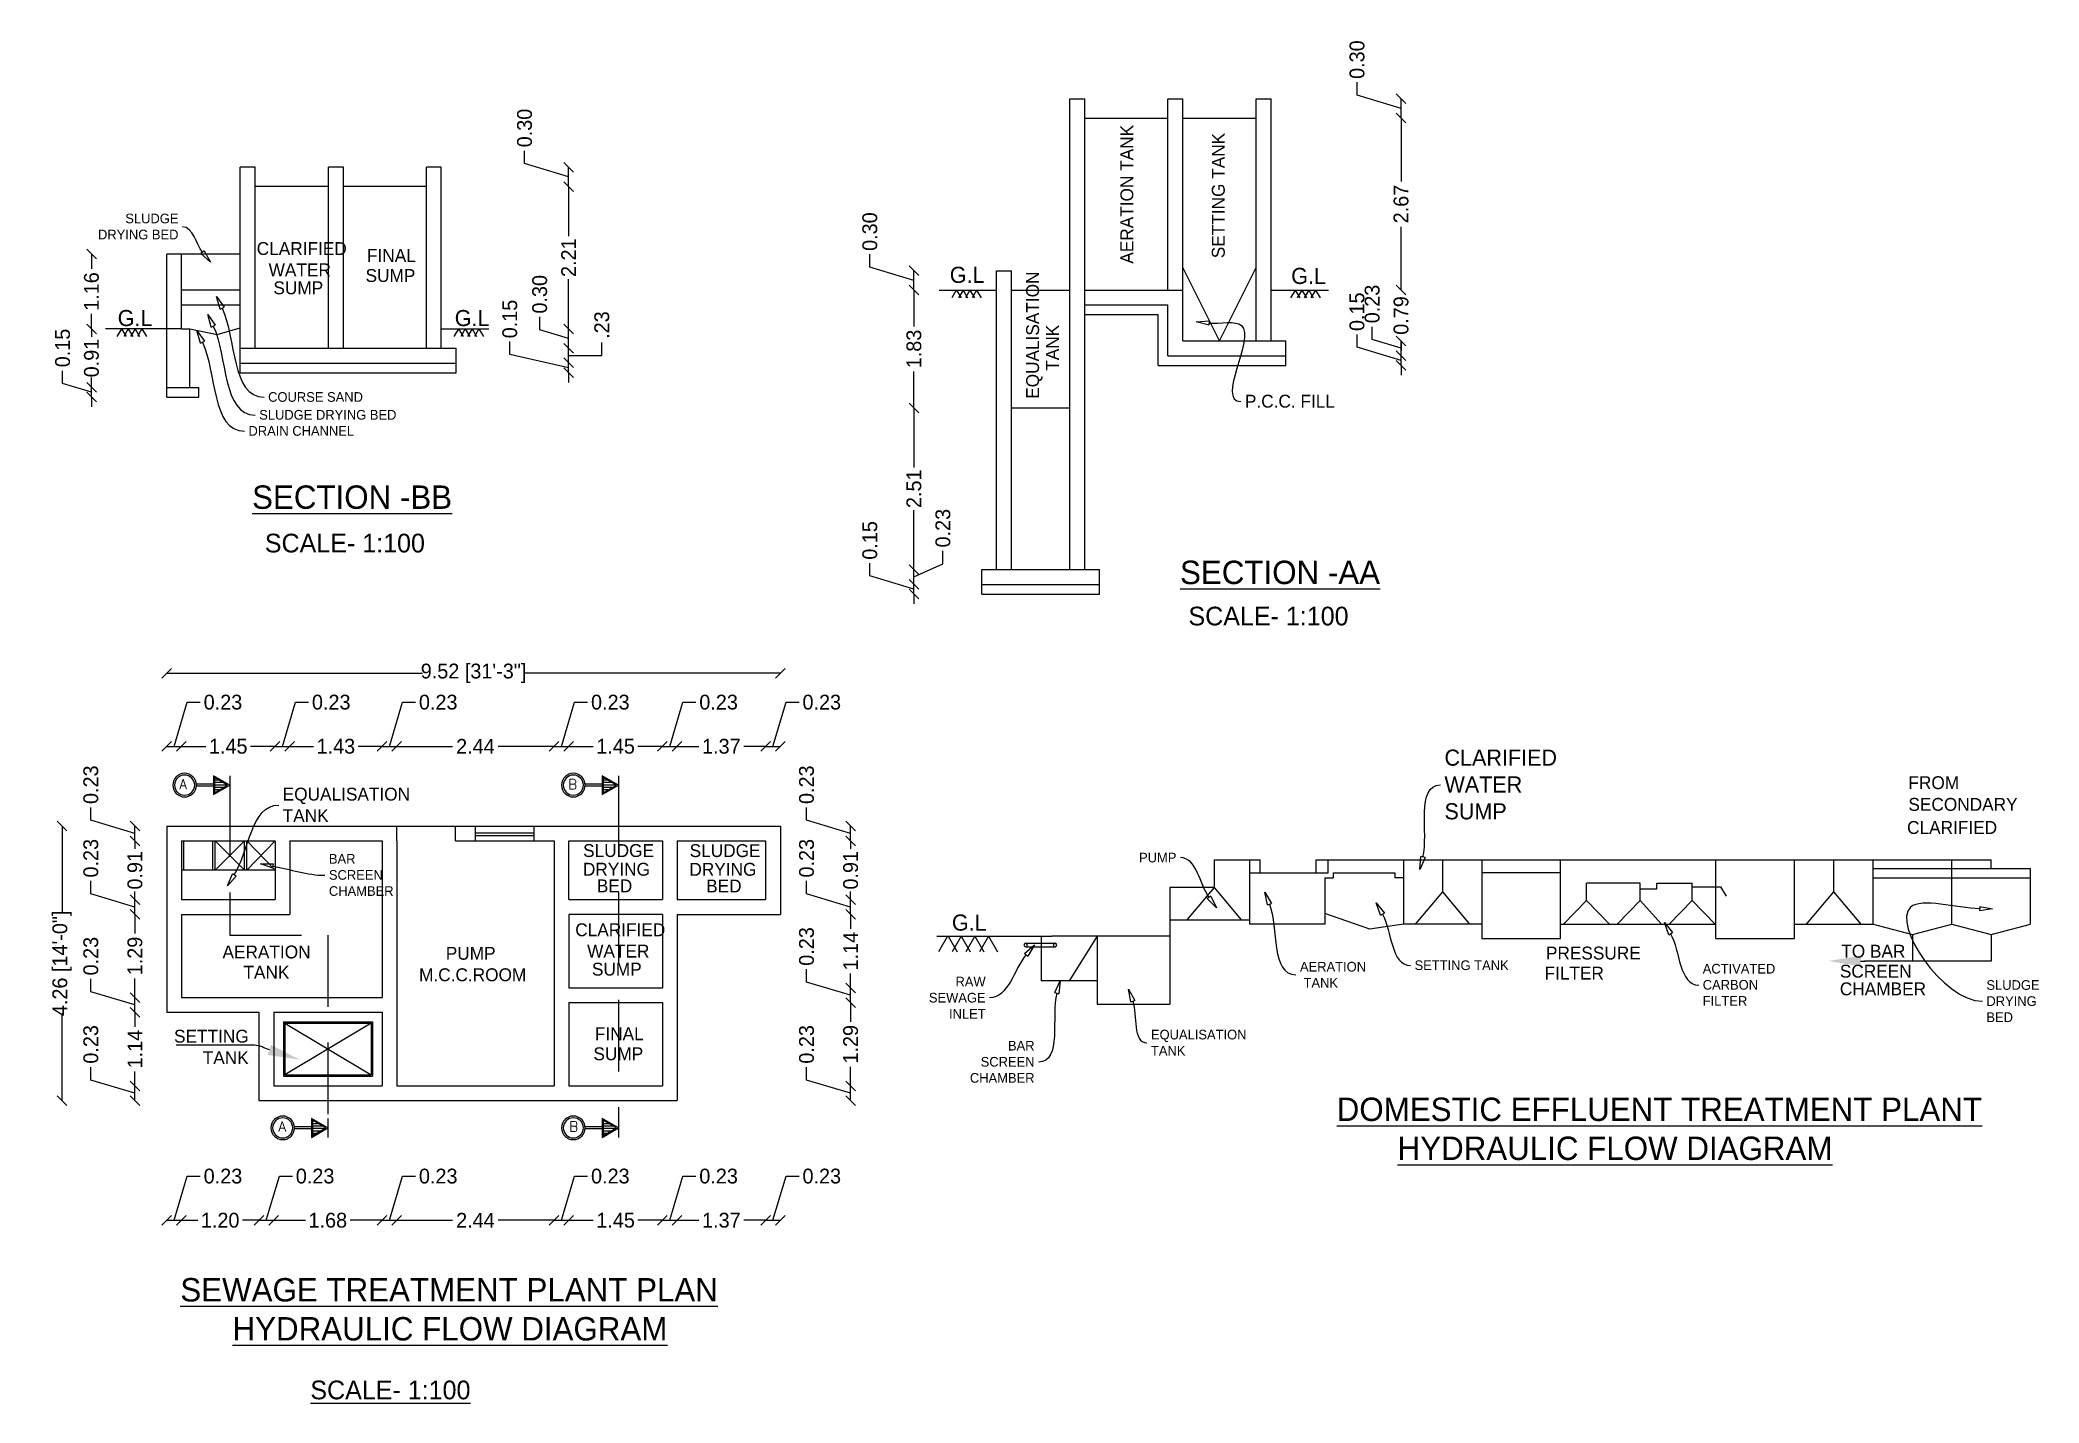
# Model space of a CAD drawing. Header units: metres. Extents: x 1422408 to 2267706, y 3009 to 80428.
# Drawn here: x 2267364.44 to 2267380.07, y 3056.69 to 3067.35 of the extents above; entities that cross this region are included whole.
import ezdxf
from ezdxf import colors
from ezdxf.entities.mleader import LeaderData, LeaderLine
from ezdxf.math import Vec2, Vec3

# ---------------------------------------------------------------- set-up
doc = ezdxf.new("R2010")
doc.units = ezdxf.units.M
doc.header["$LTSCALE"] = 3.5
doc.header["$MEASUREMENT"] = 0
doc.linetypes.add('DASHED2', pattern=[0.375, 0.25, -0.125])
doc.linetypes.add('SRI', pattern=[9.525, 6.35, -3.175])
doc.layers.get('0').update_dxf_attribs({"linetype": 'CONTINUOUS'})
doc.layers.get('DEFPOINTS').update_dxf_attribs({"linetype": 'CONTINUOUS'})
for name, color, linetype in [('SUNSHADE', 74, 'DASHED2'), ('TEXT', 4, 'CONTINUOUS'), ('WALL', 125, 'CONTINUOUS'), ('walls', 41, 'CONTINUOUS')]:
    doc.layers.add(name, color=color, linetype=linetype)
doc.styles.add('mani', font='TCCM____.TTF', dxfattribs={"height": 1})
doc.styles.add('style2', font='RomanT')
doc.styles.add('sunahari', font='framd.ttf', dxfattribs={"height": 0.3})
doc.dimstyles.new('CIVIL Mt.', dxfattribs={"dimscale": 0, "dimtxt": 0.2, "dimasz": 0.15, "dimexe": 0.18, "dimexo": 0.0625, "dimgap": 0.1, "dimtad": 0, "dimzin": 0, "dimdsep": 46, "dimtxsty": 'sunahari', "dimblk": 'OBLIQUE', "dimcen": 0.09, "dimse1": 1, "dimse2": 1, "dimclrd": 253, "dimclrt": 4, "dimadec": 0, "dimazin": 0, "dimtfac": 1, "dimtofl": 0, "dimtmove": 1, "dimatfit": 3, "dimfxl": 0, "dimfrac": 2, "dimtolj": 1, "dimtzin": 0, "dimarcsym": 0})
doc.dimstyles.new('Civil tec', dxfattribs={"dimtxt": 0.2, "dimasz": 0.25, "dimexe": 0.1, "dimexo": 0.1, "dimgap": 0.15, "dimtad": 0, "dimzin": 0, "dimdsep": 46, "dimtxsty": 'sunahari', "dimblk": 'OBLIQUE', "dimcen": 0.09, "dimse1": 1, "dimse2": 1, "dimclrd": 253, "dimclrt": 4, "dimadec": 0, "dimazin": 0, "dimtfac": 1, "dimtofl": 0, "dimtmove": 1, "dimatfit": 3, "dimfxl": 0, "dimfrac": 2, "dimtolj": 1, "dimtzin": 0, "dimarcsym": 0})
doc.dimstyles.new('CivilTec', dxfattribs={"dimtxt": 0.25, "dimasz": 0.15, "dimexe": 0.18, "dimexo": 0.0625, "dimgap": 0.15, "dimtad": 0, "dimzin": 0, "dimdsep": 46, "dimtxsty": 'mani', "dimblk": 'ARCHTICK', "dimcen": 0.09, "dimse1": 1, "dimse2": 1, "dimclrd": 250, "dimclrt": 22, "dimadec": 0, "dimazin": 1, "dimtfac": 1, "dimtofl": 0, "dimtmove": 2, "dimatfit": 3, "dimfxl": 0, "dimfrac": 2, "dimtolj": 1, "dimtzin": 0, "dimlwd": 13, "dimarcsym": 0})

# ---------------------------------------------------------------- blocks, each defined once
blk = doc.blocks.new('_ClosedBlank')
at = {"color": 0, "linetype": 'ByBlock', "lineweight": -2}
for p, q in [((-1, 0.17), (0, 0)), ((-1, 0.17), (-1, -0.17)), ((0, 0), (-1, -0.17))]:
    blk.add_line(p, q, dxfattribs=at)
blk = doc.blocks.new('A$C29E24354')
at = {"ltscale": 5}
h = blk.add_hatch(dxfattribs=at)
h.set_pattern_fill('LINE', color=256, scale=0.8, style=0)
h.set_pattern_definition([(2e-15, (14266.147, 50002.224), (-2e-16, 2.54), [])])
h.paths.add_polyline_path([(2.2, 12.2), (15.8, 4.3), (15.8, 20.1)])
at = {"color": 0, "lineweight": 25}
blk.add_line((0, 21.9), (0, 2.4), dxfattribs=at)
at = {"lineweight": 25, "ltscale": 5}
for p, q in [((16.9, 13.2), (34.5, 13.2)), ((16.9, 11.2), (34.5, 11.2))]:
    blk.add_line(p, q, dxfattribs=at)
at = {"color": 0, "lineweight": 25}
blk.add_lwpolyline([(0, 12.2), (16.9, 21.9), (16.9, 2.4)], close=True, dxfattribs=at)
at = {"ltscale": 5}
blk.add_lwpolyline([(2.2, 12.2), (15.8, 20.1), (15.8, 4.3)], close=True, dxfattribs=at)
at = {"lineweight": 25, "ltscale": 5}
for radius in [12.2, 10.4]:
    blk.add_circle((46.7, 12.2), radius, dxfattribs=at)
blk = doc.blocks.new('_Oblique')
at = {"color": 0, "linetype": 'ByBlock', "lineweight": -2}
blk.add_line((-0.5, -0.5), (0.5, 0.5), dxfattribs=at)
blk = doc.blocks.new('*D138')
at = {"layer": 'DEFPOINTS', "color": 0, "ltscale": 0.5}
for p in [(2.04, 2.889), (2.268, 2.889), (2.268, 2.889)]:
    blk.add_point(p, dxfattribs=at)
at = {"layer": 'WALL', "color": 253, "lineweight": -2, "ltscale": 0.5}
for p, q in [((2.154, 2.889), (2.359, 3.574)), ((2.359, 3.574), (2.559, 3.574)), ((2.04, 2.889), (2.268, 2.889))]:
    blk.add_line(p, q, dxfattribs=at)
at = {"layer": 'WALL', "color": 253, "lineweight": -2, "ltscale": 0.5, "xscale": 0.15, "yscale": 0.15, "zscale": 0.15, "rotation": 180}
blk.add_blockref('_Oblique', (2.04, 2.889), dxfattribs=at)
at = {"layer": 'WALL', "color": 253, "lineweight": -2, "ltscale": 0.5, "xscale": 0.15, "yscale": 0.15, "zscale": 0.15}
blk.add_blockref('_Oblique', (2.268, 2.889), dxfattribs=at)
at = {"layer": 'WALL', "color": 4, "ltscale": 0.5, "insert": (2.912, 3.574), "char_height": 0.23, "attachment_point": 5}
blk.add_mtext('\\A1;0.23', dxfattribs=at)
blk = doc.blocks.new('*D139')
at = {"layer": 'DEFPOINTS', "color": 0, "ltscale": 0.5}
for p in [(2.268, 2.889), (3.47, 2.889), (3.47, 2.889)]:
    blk.add_point(p, dxfattribs=at)
at = {"layer": 'WALL', "color": 253, "lineweight": -2, "ltscale": 0.5}
for p, q in [((2.268, 2.889), (2.521, 2.889)), ((3.47, 2.889), (3.217, 2.889))]:
    blk.add_line(p, q, dxfattribs=at)
at = {"layer": 'WALL', "color": 253, "lineweight": -2, "ltscale": 0.5, "xscale": 0.15, "yscale": 0.15, "zscale": 0.15, "rotation": 180}
blk.add_blockref('_Oblique', (2.268, 2.889), dxfattribs=at)
at = {"layer": 'WALL', "color": 253, "lineweight": -2, "ltscale": 0.5, "xscale": 0.15, "yscale": 0.15, "zscale": 0.15}
blk.add_blockref('_Oblique', (3.47, 2.889), dxfattribs=at)
at = {"layer": 'WALL', "color": 4, "ltscale": 0.5, "insert": (2.869, 2.889), "char_height": 0.23, "attachment_point": 5}
blk.add_mtext('\\A1;1.20', dxfattribs=at)
blk = doc.blocks.new('*D140')
at = {"layer": 'DEFPOINTS', "color": 0, "ltscale": 0.5}
for p in [(3.47, 2.889), (3.698, 2.889), (3.698, 2.889)]:
    blk.add_point(p, dxfattribs=at)
at = {"layer": 'WALL', "color": 253, "lineweight": -2, "ltscale": 0.5}
for p, q in [((3.584, 2.889), (3.789, 3.574)), ((3.789, 3.574), (3.989, 3.574)), ((3.47, 2.889), (3.698, 2.889))]:
    blk.add_line(p, q, dxfattribs=at)
at = {"layer": 'WALL', "color": 253, "lineweight": -2, "ltscale": 0.5, "xscale": 0.15, "yscale": 0.15, "zscale": 0.15, "rotation": 180}
blk.add_blockref('_Oblique', (3.47, 2.889), dxfattribs=at)
at = {"layer": 'WALL', "color": 253, "lineweight": -2, "ltscale": 0.5, "xscale": 0.15, "yscale": 0.15, "zscale": 0.15}
blk.add_blockref('_Oblique', (3.698, 2.889), dxfattribs=at)
at = {"layer": 'WALL', "color": 4, "ltscale": 0.5, "insert": (4.342, 3.574), "char_height": 0.23, "attachment_point": 5}
blk.add_mtext('\\A1;0.23', dxfattribs=at)
blk = doc.blocks.new('*D141')
at = {"layer": 'DEFPOINTS', "color": 0, "ltscale": 0.5}
for p in [(3.698, 2.889), (5.38, 2.889), (5.38, 2.889)]:
    blk.add_point(p, dxfattribs=at)
at = {"layer": 'WALL', "color": 253, "lineweight": -2, "ltscale": 0.5}
for p, q in [((3.698, 2.889), (4.191, 2.889)), ((5.38, 2.889), (4.887, 2.889))]:
    blk.add_line(p, q, dxfattribs=at)
at = {"layer": 'WALL', "color": 253, "lineweight": -2, "ltscale": 0.5, "xscale": 0.15, "yscale": 0.15, "zscale": 0.15, "rotation": 180}
blk.add_blockref('_Oblique', (3.698, 2.889), dxfattribs=at)
at = {"layer": 'WALL', "color": 253, "lineweight": -2, "ltscale": 0.5, "xscale": 0.15, "yscale": 0.15, "zscale": 0.15}
blk.add_blockref('_Oblique', (5.38, 2.889), dxfattribs=at)
at = {"layer": 'WALL', "color": 4, "ltscale": 0.5, "insert": (4.539, 2.889), "char_height": 0.23, "attachment_point": 5}
blk.add_mtext('\\A1;1.68', dxfattribs=at)
blk = doc.blocks.new('*D142')
at = {"layer": 'DEFPOINTS', "color": 0, "ltscale": 0.5}
for p in [(5.38, 2.889), (5.608, 2.889), (5.608, 2.889)]:
    blk.add_point(p, dxfattribs=at)
at = {"layer": 'WALL', "color": 253, "lineweight": -2, "ltscale": 0.5}
for p, q in [((5.494, 2.889), (5.699, 3.574)), ((5.699, 3.574), (5.899, 3.574)), ((5.38, 2.889), (5.608, 2.889))]:
    blk.add_line(p, q, dxfattribs=at)
at = {"layer": 'WALL', "color": 253, "lineweight": -2, "ltscale": 0.5, "xscale": 0.15, "yscale": 0.15, "zscale": 0.15, "rotation": 180}
blk.add_blockref('_Oblique', (5.38, 2.889), dxfattribs=at)
at = {"layer": 'WALL', "color": 253, "lineweight": -2, "ltscale": 0.5, "xscale": 0.15, "yscale": 0.15, "zscale": 0.15}
blk.add_blockref('_Oblique', (5.608, 2.889), dxfattribs=at)
at = {"layer": 'WALL', "color": 4, "ltscale": 0.5, "insert": (6.252, 3.574), "char_height": 0.23, "attachment_point": 5}
blk.add_mtext('\\A1;0.23', dxfattribs=at)
blk = doc.blocks.new('*D143')
at = {"layer": 'DEFPOINTS', "color": 0, "ltscale": 0.5}
for p in [(5.608, 2.889), (8.05, 2.889), (8.05, 2.889)]:
    blk.add_point(p, dxfattribs=at)
at = {"layer": 'WALL', "color": 253, "lineweight": -2, "ltscale": 0.5}
for p, q in [((5.608, 2.889), (6.476, 2.889)), ((8.05, 2.889), (7.181, 2.889))]:
    blk.add_line(p, q, dxfattribs=at)
at = {"layer": 'WALL', "color": 253, "lineweight": -2, "ltscale": 0.5, "xscale": 0.15, "yscale": 0.15, "zscale": 0.15, "rotation": 180}
blk.add_blockref('_Oblique', (5.608, 2.889), dxfattribs=at)
at = {"layer": 'WALL', "color": 253, "lineweight": -2, "ltscale": 0.5, "xscale": 0.15, "yscale": 0.15, "zscale": 0.15}
blk.add_blockref('_Oblique', (8.05, 2.889), dxfattribs=at)
at = {"layer": 'WALL', "color": 4, "ltscale": 0.5, "insert": (6.829, 2.889), "char_height": 0.23, "attachment_point": 5}
blk.add_mtext('\\A1;2.44', dxfattribs=at)
blk = doc.blocks.new('*D144')
at = {"layer": 'DEFPOINTS', "color": 0, "ltscale": 0.5}
for p in [(8.05, 2.889), (8.278, 2.889), (8.278, 2.889)]:
    blk.add_point(p, dxfattribs=at)
at = {"layer": 'WALL', "color": 253, "lineweight": -2, "ltscale": 0.5}
for p, q in [((8.164, 2.889), (8.369, 3.574)), ((8.369, 3.574), (8.569, 3.574)), ((8.05, 2.889), (8.278, 2.889))]:
    blk.add_line(p, q, dxfattribs=at)
at = {"layer": 'WALL', "color": 253, "lineweight": -2, "ltscale": 0.5, "xscale": 0.15, "yscale": 0.15, "zscale": 0.15, "rotation": 180}
blk.add_blockref('_Oblique', (8.05, 2.889), dxfattribs=at)
at = {"layer": 'WALL', "color": 253, "lineweight": -2, "ltscale": 0.5, "xscale": 0.15, "yscale": 0.15, "zscale": 0.15}
blk.add_blockref('_Oblique', (8.278, 2.889), dxfattribs=at)
at = {"layer": 'WALL', "color": 4, "ltscale": 0.5, "insert": (8.922, 3.574), "char_height": 0.23, "attachment_point": 5}
blk.add_mtext('\\A1;0.23', dxfattribs=at)
blk = doc.blocks.new('*D145')
at = {"layer": 'DEFPOINTS', "color": 0, "ltscale": 0.5}
for p in [(8.278, 2.889), (9.73, 2.889), (9.73, 2.889)]:
    blk.add_point(p, dxfattribs=at)
at = {"layer": 'WALL', "color": 253, "lineweight": -2, "ltscale": 0.5}
for p, q in [((8.278, 2.889), (8.657, 2.889)), ((9.73, 2.889), (9.351, 2.889))]:
    blk.add_line(p, q, dxfattribs=at)
at = {"layer": 'WALL', "color": 253, "lineweight": -2, "ltscale": 0.5, "xscale": 0.15, "yscale": 0.15, "zscale": 0.15, "rotation": 180}
blk.add_blockref('_Oblique', (8.278, 2.889), dxfattribs=at)
at = {"layer": 'WALL', "color": 253, "lineweight": -2, "ltscale": 0.5, "xscale": 0.15, "yscale": 0.15, "zscale": 0.15}
blk.add_blockref('_Oblique', (9.73, 2.889), dxfattribs=at)
at = {"layer": 'WALL', "color": 4, "ltscale": 0.5, "insert": (9.004, 2.889), "char_height": 0.23, "attachment_point": 5}
blk.add_mtext('\\A1;1.45', dxfattribs=at)
blk = doc.blocks.new('*D146')
at = {"layer": 'DEFPOINTS', "color": 0, "ltscale": 0.5}
for p in [(9.73, 2.889), (9.958, 2.889), (9.958, 2.889)]:
    blk.add_point(p, dxfattribs=at)
at = {"layer": 'WALL', "color": 253, "lineweight": -2, "ltscale": 0.5}
for p, q in [((9.844, 2.889), (10.049, 3.574)), ((10.049, 3.574), (10.249, 3.574)), ((9.73, 2.889), (9.958, 2.889))]:
    blk.add_line(p, q, dxfattribs=at)
at = {"layer": 'WALL', "color": 253, "lineweight": -2, "ltscale": 0.5, "xscale": 0.15, "yscale": 0.15, "zscale": 0.15, "rotation": 180}
blk.add_blockref('_Oblique', (9.73, 2.889), dxfattribs=at)
at = {"layer": 'WALL', "color": 253, "lineweight": -2, "ltscale": 0.5, "xscale": 0.15, "yscale": 0.15, "zscale": 0.15}
blk.add_blockref('_Oblique', (9.958, 2.889), dxfattribs=at)
at = {"layer": 'WALL', "color": 4, "ltscale": 0.5, "insert": (10.602, 3.574), "char_height": 0.23, "attachment_point": 5}
blk.add_mtext('\\A1;0.23', dxfattribs=at)
blk = doc.blocks.new('*D147')
at = {"layer": 'DEFPOINTS', "color": 0, "ltscale": 0.5}
for p in [(9.958, 2.889), (11.331, 2.889), (11.331, 2.889)]:
    blk.add_point(p, dxfattribs=at)
at = {"layer": 'WALL', "color": 253, "lineweight": -2, "ltscale": 0.5}
for p, q in [((9.958, 2.889), (10.296, 2.889)), ((11.331, 2.889), (10.993, 2.889))]:
    blk.add_line(p, q, dxfattribs=at)
at = {"layer": 'WALL', "color": 253, "lineweight": -2, "ltscale": 0.5, "xscale": 0.15, "yscale": 0.15, "zscale": 0.15, "rotation": 180}
blk.add_blockref('_Oblique', (9.958, 2.889), dxfattribs=at)
at = {"layer": 'WALL', "color": 253, "lineweight": -2, "ltscale": 0.5, "xscale": 0.15, "yscale": 0.15, "zscale": 0.15}
blk.add_blockref('_Oblique', (11.331, 2.889), dxfattribs=at)
at = {"layer": 'WALL', "color": 4, "ltscale": 0.5, "insert": (10.645, 2.889), "char_height": 0.23, "attachment_point": 5}
blk.add_mtext('\\A1;1.37', dxfattribs=at)
blk = doc.blocks.new('*D148')
at = {"layer": 'DEFPOINTS', "color": 0, "ltscale": 0.5}
for p in [(11.331, 2.889), (11.56, 2.889), (11.56, 2.889)]:
    blk.add_point(p, dxfattribs=at)
at = {"layer": 'WALL', "color": 253, "lineweight": -2, "ltscale": 0.5}
for p, q in [((11.445, 2.889), (11.651, 3.574)), ((11.651, 3.574), (11.851, 3.574)), ((11.331, 2.889), (11.56, 2.889))]:
    blk.add_line(p, q, dxfattribs=at)
at = {"layer": 'WALL', "color": 253, "lineweight": -2, "ltscale": 0.5, "xscale": 0.15, "yscale": 0.15, "zscale": 0.15, "rotation": 180}
blk.add_blockref('_Oblique', (11.331, 2.889), dxfattribs=at)
at = {"layer": 'WALL', "color": 253, "lineweight": -2, "ltscale": 0.5, "xscale": 0.15, "yscale": 0.15, "zscale": 0.15}
blk.add_blockref('_Oblique', (11.56, 2.889), dxfattribs=at)
at = {"layer": 'WALL', "color": 4, "ltscale": 0.5, "insert": (12.203, 3.574), "char_height": 0.23, "attachment_point": 5}
blk.add_mtext('\\A1;0.23', dxfattribs=at)
blk = doc.blocks.new('*D149')
at = {"layer": 'DEFPOINTS', "color": 0, "ltscale": 0.5}
for p in [(12.651, 4.976), (12.651, 4.976), (12.651, 4.748)]:
    blk.add_point(p, dxfattribs=at)
at = {"layer": 'WALL', "color": 253, "lineweight": -2, "ltscale": 0.5}
for p, q in [((11.967, 5.067), (11.967, 5.267)), ((12.651, 4.862), (11.967, 5.067)), ((12.651, 4.748), (12.651, 4.976))]:
    blk.add_line(p, q, dxfattribs=at)
at = {"layer": 'WALL', "color": 253, "lineweight": -2, "ltscale": 0.5, "xscale": 0.15, "yscale": 0.15, "zscale": 0.15}
for p, rotation in [((12.651, 4.976), 90), ((12.651, 4.748), 270)]:
    blk.add_blockref('_Oblique', p, dxfattribs=dict(at, rotation=rotation))
at = {"layer": 'WALL', "color": 4, "ltscale": 0.5, "insert": (11.967, 5.62), "char_height": 0.23, "attachment_point": 5, "rotation": 90}
blk.add_mtext('\\A1;0.23', dxfattribs=at)
blk = doc.blocks.new('*D150')
at = {"layer": 'DEFPOINTS', "color": 0, "ltscale": 0.5}
for p in [(12.651, 6.268), (12.651, 6.268), (12.651, 4.976)]:
    blk.add_point(p, dxfattribs=at)
at = {"layer": 'WALL', "color": 253, "lineweight": -2, "ltscale": 0.5}
for p, q in [((12.651, 6.268), (12.651, 5.97)), ((12.651, 4.976), (12.651, 5.274))]:
    blk.add_line(p, q, dxfattribs=at)
at = {"layer": 'WALL', "color": 253, "lineweight": -2, "ltscale": 0.5, "xscale": 0.15, "yscale": 0.15, "zscale": 0.15}
for p, rotation in [((12.651, 6.268), 90), ((12.651, 4.976), 270)]:
    blk.add_blockref('_Oblique', p, dxfattribs=dict(at, rotation=rotation))
at = {"layer": 'WALL', "color": 4, "ltscale": 0.5, "insert": (12.651, 5.622), "char_height": 0.23, "attachment_point": 5, "rotation": 90}
blk.add_mtext('\\A1;1.29', dxfattribs=at)
blk = doc.blocks.new('*D151')
at = {"layer": 'DEFPOINTS', "color": 0, "ltscale": 0.5}
for p in [(12.651, 6.496), (12.651, 6.496), (12.651, 6.268)]:
    blk.add_point(p, dxfattribs=at)
at = {"layer": 'WALL', "color": 253, "lineweight": -2, "ltscale": 0.5}
for p, q in [((11.967, 6.587), (11.967, 6.787)), ((12.651, 6.382), (11.967, 6.587)), ((12.651, 6.268), (12.651, 6.496))]:
    blk.add_line(p, q, dxfattribs=at)
at = {"layer": 'WALL', "color": 253, "lineweight": -2, "ltscale": 0.5, "xscale": 0.15, "yscale": 0.15, "zscale": 0.15}
for p, rotation in [((12.651, 6.496), 90), ((12.651, 6.268), 270)]:
    blk.add_blockref('_Oblique', p, dxfattribs=dict(at, rotation=rotation))
at = {"layer": 'WALL', "color": 4, "ltscale": 0.5, "insert": (11.967, 7.14), "char_height": 0.23, "attachment_point": 5, "rotation": 90}
blk.add_mtext('\\A1;0.23', dxfattribs=at)
blk = doc.blocks.new('*D152')
at = {"layer": 'DEFPOINTS', "color": 0, "ltscale": 0.5}
for p in [(12.651, 7.638), (12.651, 7.638), (12.651, 6.496)]:
    blk.add_point(p, dxfattribs=at)
at = {"layer": 'WALL', "color": 253, "lineweight": -2, "ltscale": 0.5}
for p, q in [((12.651, 7.638), (12.651, 7.415)), ((12.651, 6.496), (12.651, 6.719))]:
    blk.add_line(p, q, dxfattribs=at)
at = {"layer": 'WALL', "color": 253, "lineweight": -2, "ltscale": 0.5, "xscale": 0.15, "yscale": 0.15, "zscale": 0.15}
for p, rotation in [((12.651, 7.638), 90), ((12.651, 6.496), 270)]:
    blk.add_blockref('_Oblique', p, dxfattribs=dict(at, rotation=rotation))
at = {"layer": 'WALL', "color": 4, "ltscale": 0.5, "insert": (12.651, 7.067), "char_height": 0.23, "attachment_point": 5, "rotation": 90}
blk.add_mtext('\\A1;1.14', dxfattribs=at)
blk = doc.blocks.new('*D153')
at = {"layer": 'DEFPOINTS', "color": 0, "ltscale": 0.5}
for p in [(12.651, 7.866), (12.651, 7.866), (12.651, 7.638)]:
    blk.add_point(p, dxfattribs=at)
at = {"layer": 'WALL', "color": 253, "lineweight": -2, "ltscale": 0.5}
for p, q in [((11.967, 7.957), (11.967, 8.157)), ((12.651, 7.752), (11.967, 7.957)), ((12.651, 7.638), (12.651, 7.866))]:
    blk.add_line(p, q, dxfattribs=at)
at = {"layer": 'WALL', "color": 253, "lineweight": -2, "ltscale": 0.5, "xscale": 0.15, "yscale": 0.15, "zscale": 0.15}
for p, rotation in [((12.651, 7.866), 90), ((12.651, 7.638), 270)]:
    blk.add_blockref('_Oblique', p, dxfattribs=dict(at, rotation=rotation))
at = {"layer": 'WALL', "color": 4, "ltscale": 0.5, "insert": (11.967, 8.51), "char_height": 0.23, "attachment_point": 5, "rotation": 90}
blk.add_mtext('\\A1;0.23', dxfattribs=at)
blk = doc.blocks.new('*D154')
at = {"layer": 'DEFPOINTS', "color": 0, "ltscale": 0.5}
for p in [(12.651, 8.779), (12.651, 8.779), (12.651, 7.866)]:
    blk.add_point(p, dxfattribs=at)
at = {"layer": 'WALL', "color": 253, "lineweight": -2, "ltscale": 0.5}
for p, q in [((12.651, 8.779), (12.651, 8.654)), ((12.651, 7.866), (12.651, 7.991))]:
    blk.add_line(p, q, dxfattribs=at)
at = {"layer": 'WALL', "color": 253, "lineweight": -2, "ltscale": 0.5, "xscale": 0.15, "yscale": 0.15, "zscale": 0.15}
for p, rotation in [((12.651, 8.779), 90), ((12.651, 7.866), 270)]:
    blk.add_blockref('_Oblique', p, dxfattribs=dict(at, rotation=rotation))
at = {"layer": 'WALL', "color": 4, "ltscale": 0.5, "insert": (12.651, 8.323), "char_height": 0.23, "attachment_point": 5, "rotation": 90}
blk.add_mtext('\\A1;0.91', dxfattribs=at)
blk = doc.blocks.new('*D155')
at = {"layer": 'DEFPOINTS', "color": 0, "ltscale": 0.5}
for p in [(12.651, 9.008), (12.651, 9.008), (12.651, 8.779)]:
    blk.add_point(p, dxfattribs=at)
at = {"layer": 'WALL', "color": 253, "lineweight": -2, "ltscale": 0.5}
for p, q in [((11.967, 9.099), (11.967, 9.299)), ((12.651, 8.893), (11.967, 9.099)), ((12.651, 8.779), (12.651, 9.008))]:
    blk.add_line(p, q, dxfattribs=at)
at = {"layer": 'WALL', "color": 253, "lineweight": -2, "ltscale": 0.5, "xscale": 0.15, "yscale": 0.15, "zscale": 0.15}
for p, rotation in [((12.651, 9.008), 90), ((12.651, 8.779), 270)]:
    blk.add_blockref('_Oblique', p, dxfattribs=dict(at, rotation=rotation))
at = {"layer": 'WALL', "color": 4, "ltscale": 0.5, "insert": (11.967, 9.651), "char_height": 0.23, "attachment_point": 5, "rotation": 90}
blk.add_mtext('\\A1;0.23', dxfattribs=at)
blk = doc.blocks.new('*D156')
at = {"layer": 'DEFPOINTS', "color": 0, "ltscale": 0.5}
for p in [(2.04, 11.381), (11.56, 11.381), (11.56, 11.381)]:
    blk.add_point(p, dxfattribs=at)
at = {"layer": 'WALL', "color": 253, "lineweight": -2, "ltscale": 0.5}
for p, q in [((2.04, 11.381), (6.01, 11.381)), ((11.56, 11.381), (7.59, 11.381))]:
    blk.add_line(p, q, dxfattribs=at)
at = {"layer": 'WALL', "color": 253, "lineweight": -2, "ltscale": 0.5, "xscale": 0.15, "yscale": 0.15, "zscale": 0.15, "rotation": 180}
blk.add_blockref('_Oblique', (2.04, 11.381), dxfattribs=at)
at = {"layer": 'WALL', "color": 253, "lineweight": -2, "ltscale": 0.5, "xscale": 0.15, "yscale": 0.15, "zscale": 0.15}
blk.add_blockref('_Oblique', (11.56, 11.381), dxfattribs=at)
at = {"layer": 'WALL', "color": 4, "ltscale": 0.5, "insert": (6.8, 11.381), "char_height": 0.23, "attachment_point": 5}
blk.add_mtext('\\A1;9.52 [31\'-3"]', dxfattribs=at)
blk = doc.blocks.new('*D157')
at = {"layer": 'DEFPOINTS', "color": 0, "ltscale": 0.5}
for p in [(2.04, 10.247), (2.268, 10.247), (2.268, 10.247)]:
    blk.add_point(p, dxfattribs=at)
at = {"layer": 'WALL', "color": 253, "lineweight": -2, "ltscale": 0.5}
for p, q in [((2.154, 10.247), (2.359, 10.932)), ((2.359, 10.932), (2.559, 10.932)), ((2.04, 10.247), (2.268, 10.247))]:
    blk.add_line(p, q, dxfattribs=at)
at = {"layer": 'WALL', "color": 253, "lineweight": -2, "ltscale": 0.5, "xscale": 0.15, "yscale": 0.15, "zscale": 0.15, "rotation": 180}
blk.add_blockref('_Oblique', (2.04, 10.247), dxfattribs=at)
at = {"layer": 'WALL', "color": 253, "lineweight": -2, "ltscale": 0.5, "xscale": 0.15, "yscale": 0.15, "zscale": 0.15}
blk.add_blockref('_Oblique', (2.268, 10.247), dxfattribs=at)
at = {"layer": 'WALL', "color": 4, "ltscale": 0.5, "insert": (2.912, 10.932), "char_height": 0.23, "attachment_point": 5}
blk.add_mtext('\\A1;0.23', dxfattribs=at)
blk = doc.blocks.new('*D158')
at = {"layer": 'DEFPOINTS', "color": 0, "ltscale": 0.5}
for p in [(2.268, 10.247), (3.72, 10.247), (3.72, 10.247)]:
    blk.add_point(p, dxfattribs=at)
at = {"layer": 'WALL', "color": 253, "lineweight": -2, "ltscale": 0.5}
for p, q in [((2.268, 10.247), (2.647, 10.247)), ((3.72, 10.247), (3.341, 10.247))]:
    blk.add_line(p, q, dxfattribs=at)
at = {"layer": 'WALL', "color": 253, "lineweight": -2, "ltscale": 0.5, "xscale": 0.15, "yscale": 0.15, "zscale": 0.15, "rotation": 180}
blk.add_blockref('_Oblique', (2.268, 10.247), dxfattribs=at)
at = {"layer": 'WALL', "color": 253, "lineweight": -2, "ltscale": 0.5, "xscale": 0.15, "yscale": 0.15, "zscale": 0.15}
blk.add_blockref('_Oblique', (3.72, 10.247), dxfattribs=at)
at = {"layer": 'WALL', "color": 4, "ltscale": 0.5, "insert": (2.994, 10.247), "char_height": 0.23, "attachment_point": 5}
blk.add_mtext('\\A1;1.45', dxfattribs=at)
blk = doc.blocks.new('*D159')
at = {"layer": 'DEFPOINTS', "color": 0, "ltscale": 0.5}
for p in [(3.72, 10.247), (3.948, 10.247), (3.948, 10.247)]:
    blk.add_point(p, dxfattribs=at)
at = {"layer": 'WALL', "color": 253, "lineweight": -2, "ltscale": 0.5}
for p, q in [((3.834, 10.247), (4.039, 10.932)), ((4.039, 10.932), (4.239, 10.932)), ((3.72, 10.247), (3.948, 10.247))]:
    blk.add_line(p, q, dxfattribs=at)
at = {"layer": 'WALL', "color": 253, "lineweight": -2, "ltscale": 0.5, "xscale": 0.15, "yscale": 0.15, "zscale": 0.15, "rotation": 180}
blk.add_blockref('_Oblique', (3.72, 10.247), dxfattribs=at)
at = {"layer": 'WALL', "color": 253, "lineweight": -2, "ltscale": 0.5, "xscale": 0.15, "yscale": 0.15, "zscale": 0.15}
blk.add_blockref('_Oblique', (3.948, 10.247), dxfattribs=at)
at = {"layer": 'WALL', "color": 4, "ltscale": 0.5, "insert": (4.592, 10.932), "char_height": 0.23, "attachment_point": 5}
blk.add_mtext('\\A1;0.23', dxfattribs=at)
blk = doc.blocks.new('*D160')
at = {"layer": 'DEFPOINTS', "color": 0, "ltscale": 0.5}
for p in [(3.948, 10.247), (5.38, 10.247), (5.38, 10.247)]:
    blk.add_point(p, dxfattribs=at)
at = {"layer": 'WALL', "color": 253, "lineweight": -2, "ltscale": 0.5}
for p, q in [((3.948, 10.247), (4.316, 10.247)), ((5.38, 10.247), (5.012, 10.247))]:
    blk.add_line(p, q, dxfattribs=at)
at = {"layer": 'WALL', "color": 253, "lineweight": -2, "ltscale": 0.5, "xscale": 0.15, "yscale": 0.15, "zscale": 0.15, "rotation": 180}
blk.add_blockref('_Oblique', (3.948, 10.247), dxfattribs=at)
at = {"layer": 'WALL', "color": 253, "lineweight": -2, "ltscale": 0.5, "xscale": 0.15, "yscale": 0.15, "zscale": 0.15}
blk.add_blockref('_Oblique', (5.38, 10.247), dxfattribs=at)
at = {"layer": 'WALL', "color": 4, "ltscale": 0.5, "insert": (4.664, 10.247), "char_height": 0.23, "attachment_point": 5}
blk.add_mtext('\\A1;1.43', dxfattribs=at)
blk = doc.blocks.new('*D161')
at = {"layer": 'DEFPOINTS', "color": 0, "ltscale": 0.5}
for p in [(5.38, 10.247), (5.608, 10.247), (5.608, 10.247)]:
    blk.add_point(p, dxfattribs=at)
at = {"layer": 'WALL', "color": 253, "lineweight": -2, "ltscale": 0.5}
for p, q in [((5.494, 10.247), (5.699, 10.932)), ((5.699, 10.932), (5.899, 10.932)), ((5.38, 10.247), (5.608, 10.247))]:
    blk.add_line(p, q, dxfattribs=at)
at = {"layer": 'WALL', "color": 253, "lineweight": -2, "ltscale": 0.5, "xscale": 0.15, "yscale": 0.15, "zscale": 0.15, "rotation": 180}
blk.add_blockref('_Oblique', (5.38, 10.247), dxfattribs=at)
at = {"layer": 'WALL', "color": 253, "lineweight": -2, "ltscale": 0.5, "xscale": 0.15, "yscale": 0.15, "zscale": 0.15}
blk.add_blockref('_Oblique', (5.608, 10.247), dxfattribs=at)
at = {"layer": 'WALL', "color": 4, "ltscale": 0.5, "insert": (6.252, 10.932), "char_height": 0.23, "attachment_point": 5}
blk.add_mtext('\\A1;0.23', dxfattribs=at)
blk = doc.blocks.new('*D162')
at = {"layer": 'DEFPOINTS', "color": 0, "ltscale": 0.5}
for p in [(5.608, 10.247), (8.05, 10.247), (8.05, 10.247)]:
    blk.add_point(p, dxfattribs=at)
at = {"layer": 'WALL', "color": 253, "lineweight": -2, "ltscale": 0.5}
for p, q in [((5.608, 10.247), (6.476, 10.247)), ((8.05, 10.247), (7.181, 10.247))]:
    blk.add_line(p, q, dxfattribs=at)
at = {"layer": 'WALL', "color": 253, "lineweight": -2, "ltscale": 0.5, "xscale": 0.15, "yscale": 0.15, "zscale": 0.15, "rotation": 180}
blk.add_blockref('_Oblique', (5.608, 10.247), dxfattribs=at)
at = {"layer": 'WALL', "color": 253, "lineweight": -2, "ltscale": 0.5, "xscale": 0.15, "yscale": 0.15, "zscale": 0.15}
blk.add_blockref('_Oblique', (8.05, 10.247), dxfattribs=at)
at = {"layer": 'WALL', "color": 4, "ltscale": 0.5, "insert": (6.829, 10.247), "char_height": 0.23, "attachment_point": 5}
blk.add_mtext('\\A1;2.44', dxfattribs=at)
blk = doc.blocks.new('*D163')
at = {"layer": 'DEFPOINTS', "color": 0, "ltscale": 0.5}
for p in [(8.05, 10.247), (8.278, 10.247), (8.278, 10.247)]:
    blk.add_point(p, dxfattribs=at)
at = {"layer": 'WALL', "color": 253, "lineweight": -2, "ltscale": 0.5}
for p, q in [((8.164, 10.247), (8.369, 10.932)), ((8.369, 10.932), (8.569, 10.932)), ((8.05, 10.247), (8.278, 10.247))]:
    blk.add_line(p, q, dxfattribs=at)
at = {"layer": 'WALL', "color": 253, "lineweight": -2, "ltscale": 0.5, "xscale": 0.15, "yscale": 0.15, "zscale": 0.15, "rotation": 180}
blk.add_blockref('_Oblique', (8.05, 10.247), dxfattribs=at)
at = {"layer": 'WALL', "color": 253, "lineweight": -2, "ltscale": 0.5, "xscale": 0.15, "yscale": 0.15, "zscale": 0.15}
blk.add_blockref('_Oblique', (8.278, 10.247), dxfattribs=at)
at = {"layer": 'WALL', "color": 4, "ltscale": 0.5, "insert": (8.922, 10.932), "char_height": 0.23, "attachment_point": 5}
blk.add_mtext('\\A1;0.23', dxfattribs=at)
blk = doc.blocks.new('*D164')
at = {"layer": 'DEFPOINTS', "color": 0, "ltscale": 0.5}
for p in [(8.278, 10.247), (9.73, 10.247), (9.73, 10.247)]:
    blk.add_point(p, dxfattribs=at)
at = {"layer": 'WALL', "color": 253, "lineweight": -2, "ltscale": 0.5}
for p, q in [((8.278, 10.247), (8.657, 10.247)), ((9.73, 10.247), (9.351, 10.247))]:
    blk.add_line(p, q, dxfattribs=at)
at = {"layer": 'WALL', "color": 253, "lineweight": -2, "ltscale": 0.5, "xscale": 0.15, "yscale": 0.15, "zscale": 0.15, "rotation": 180}
blk.add_blockref('_Oblique', (8.278, 10.247), dxfattribs=at)
at = {"layer": 'WALL', "color": 253, "lineweight": -2, "ltscale": 0.5, "xscale": 0.15, "yscale": 0.15, "zscale": 0.15}
blk.add_blockref('_Oblique', (9.73, 10.247), dxfattribs=at)
at = {"layer": 'WALL', "color": 4, "ltscale": 0.5, "insert": (9.004, 10.247), "char_height": 0.23, "attachment_point": 5}
blk.add_mtext('\\A1;1.45', dxfattribs=at)
blk = doc.blocks.new('*D165')
at = {"layer": 'DEFPOINTS', "color": 0, "ltscale": 0.5}
for p in [(9.73, 10.247), (9.958, 10.247), (9.958, 10.247)]:
    blk.add_point(p, dxfattribs=at)
at = {"layer": 'WALL', "color": 253, "lineweight": -2, "ltscale": 0.5}
for p, q in [((9.844, 10.247), (10.049, 10.932)), ((10.049, 10.932), (10.249, 10.932)), ((9.73, 10.247), (9.958, 10.247))]:
    blk.add_line(p, q, dxfattribs=at)
at = {"layer": 'WALL', "color": 253, "lineweight": -2, "ltscale": 0.5, "xscale": 0.15, "yscale": 0.15, "zscale": 0.15, "rotation": 180}
blk.add_blockref('_Oblique', (9.73, 10.247), dxfattribs=at)
at = {"layer": 'WALL', "color": 253, "lineweight": -2, "ltscale": 0.5, "xscale": 0.15, "yscale": 0.15, "zscale": 0.15}
blk.add_blockref('_Oblique', (9.958, 10.247), dxfattribs=at)
at = {"layer": 'WALL', "color": 4, "ltscale": 0.5, "insert": (10.602, 10.932), "char_height": 0.23, "attachment_point": 5}
blk.add_mtext('\\A1;0.23', dxfattribs=at)
blk = doc.blocks.new('*D166')
at = {"layer": 'DEFPOINTS', "color": 0, "ltscale": 0.5}
for p in [(9.958, 10.247), (11.331, 10.247), (11.331, 10.247)]:
    blk.add_point(p, dxfattribs=at)
at = {"layer": 'WALL', "color": 253, "lineweight": -2, "ltscale": 0.5}
for p, q in [((9.958, 10.247), (10.296, 10.247)), ((11.331, 10.247), (10.993, 10.247))]:
    blk.add_line(p, q, dxfattribs=at)
at = {"layer": 'WALL', "color": 253, "lineweight": -2, "ltscale": 0.5, "xscale": 0.15, "yscale": 0.15, "zscale": 0.15, "rotation": 180}
blk.add_blockref('_Oblique', (9.958, 10.247), dxfattribs=at)
at = {"layer": 'WALL', "color": 253, "lineweight": -2, "ltscale": 0.5, "xscale": 0.15, "yscale": 0.15, "zscale": 0.15}
blk.add_blockref('_Oblique', (11.331, 10.247), dxfattribs=at)
at = {"layer": 'WALL', "color": 4, "ltscale": 0.5, "insert": (10.645, 10.247), "char_height": 0.23, "attachment_point": 5}
blk.add_mtext('\\A1;1.37', dxfattribs=at)
blk = doc.blocks.new('*D167')
at = {"layer": 'DEFPOINTS', "color": 0, "ltscale": 0.5}
for p in [(11.331, 10.247), (11.56, 10.247), (11.56, 10.247)]:
    blk.add_point(p, dxfattribs=at)
at = {"layer": 'WALL', "color": 253, "lineweight": -2, "ltscale": 0.5}
for p, q in [((11.445, 10.247), (11.651, 10.932)), ((11.651, 10.932), (11.851, 10.932)), ((11.331, 10.247), (11.56, 10.247))]:
    blk.add_line(p, q, dxfattribs=at)
at = {"layer": 'WALL', "color": 253, "lineweight": -2, "ltscale": 0.5, "xscale": 0.15, "yscale": 0.15, "zscale": 0.15, "rotation": 180}
blk.add_blockref('_Oblique', (11.331, 10.247), dxfattribs=at)
at = {"layer": 'WALL', "color": 253, "lineweight": -2, "ltscale": 0.5, "xscale": 0.15, "yscale": 0.15, "zscale": 0.15}
blk.add_blockref('_Oblique', (11.56, 10.247), dxfattribs=at)
at = {"layer": 'WALL', "color": 4, "ltscale": 0.5, "insert": (12.203, 10.932), "char_height": 0.23, "attachment_point": 5}
blk.add_mtext('\\A1;0.23', dxfattribs=at)
blk = doc.blocks.new('*D168')
at = {"layer": 'DEFPOINTS', "color": 0, "ltscale": 0.5}
for p in [(0.416, 9.008), (0.416, 4.748), (0.416, 4.748)]:
    blk.add_point(p, dxfattribs=at)
at = {"layer": 'WALL', "color": 253, "lineweight": 25, "ltscale": 0.5}
for p, q in [((0.416, 9.008), (0.416, 7.656)), ((0.416, 4.748), (0.416, 6.099))]:
    blk.add_line(p, q, dxfattribs=at)
at = {"layer": 'WALL', "color": 253, "lineweight": 25, "ltscale": 0.5, "xscale": 0.15, "yscale": 0.15, "zscale": 0.15}
for p, rotation in [((0.416, 9.008), 90), ((0.416, 4.748), 270)]:
    blk.add_blockref('_Oblique', p, dxfattribs=dict(at, rotation=rotation))
at = {"layer": 'WALL', "color": 4, "ltscale": 0.5, "insert": (0.416, 6.878), "char_height": 0.23, "attachment_point": 5, "rotation": 90}
blk.add_mtext('\\A1;4.26 [14\'-0"]', dxfattribs=at)
blk = doc.blocks.new('_ArchTick')
at = {"color": 0, "linetype": 'ByBlock', "const_width": 0.15}
blk.add_lwpolyline([(-0.5, -0.5), (0.5, 0.5)], dxfattribs=at)
blk = doc.blocks.new('*D169')
at = {"layer": 'DEFPOINTS', "color": 0, "ltscale": 0.5}
for p in [(1.547, 4.976), (1.547, 4.976), (1.547, 4.748)]:
    blk.add_point(p, dxfattribs=at)
at = {"layer": 'WALL', "color": 253, "lineweight": -2, "ltscale": 0.5}
for p, q in [((0.863, 5.067), (0.863, 5.267)), ((1.547, 4.862), (0.863, 5.067)), ((1.547, 4.748), (1.547, 4.976))]:
    blk.add_line(p, q, dxfattribs=at)
at = {"layer": 'WALL', "color": 253, "lineweight": -2, "ltscale": 0.5, "xscale": 0.15, "yscale": 0.15, "zscale": 0.15}
for p, rotation in [((1.547, 4.976), 90), ((1.547, 4.748), 270)]:
    blk.add_blockref('_Oblique', p, dxfattribs=dict(at, rotation=rotation))
at = {"layer": 'WALL', "color": 4, "ltscale": 0.5, "insert": (0.863, 5.62), "char_height": 0.23, "attachment_point": 5, "rotation": 90}
blk.add_mtext('\\A1;0.23', dxfattribs=at)
blk = doc.blocks.new('*D170')
at = {"layer": 'DEFPOINTS', "color": 0, "ltscale": 0.5}
for p in [(1.547, 6.118), (1.547, 6.118), (1.547, 4.976)]:
    blk.add_point(p, dxfattribs=at)
at = {"layer": 'WALL', "color": 253, "lineweight": -2, "ltscale": 0.5}
for p, q in [((1.547, 6.118), (1.547, 5.895)), ((1.547, 4.976), (1.547, 5.199))]:
    blk.add_line(p, q, dxfattribs=at)
at = {"layer": 'WALL', "color": 253, "lineweight": -2, "ltscale": 0.5, "xscale": 0.15, "yscale": 0.15, "zscale": 0.15}
for p, rotation in [((1.547, 6.118), 90), ((1.547, 4.976), 270)]:
    blk.add_blockref('_Oblique', p, dxfattribs=dict(at, rotation=rotation))
at = {"layer": 'WALL', "color": 4, "ltscale": 0.5, "insert": (1.547, 5.547), "char_height": 0.23, "attachment_point": 5, "rotation": 90}
blk.add_mtext('\\A1;1.14', dxfattribs=at)
blk = doc.blocks.new('*D171')
at = {"layer": 'DEFPOINTS', "color": 0, "ltscale": 0.5}
for p in [(1.547, 6.346), (1.547, 6.346), (1.547, 6.118)]:
    blk.add_point(p, dxfattribs=at)
at = {"layer": 'WALL', "color": 253, "lineweight": -2, "ltscale": 0.5}
for p, q in [((0.863, 6.437), (0.863, 6.637)), ((1.547, 6.232), (0.863, 6.437)), ((1.547, 6.118), (1.547, 6.346))]:
    blk.add_line(p, q, dxfattribs=at)
at = {"layer": 'WALL', "color": 253, "lineweight": -2, "ltscale": 0.5, "xscale": 0.15, "yscale": 0.15, "zscale": 0.15}
for p, rotation in [((1.547, 6.346), 90), ((1.547, 6.118), 270)]:
    blk.add_blockref('_Oblique', p, dxfattribs=dict(at, rotation=rotation))
at = {"layer": 'WALL', "color": 4, "ltscale": 0.5, "insert": (0.863, 6.99), "char_height": 0.23, "attachment_point": 5, "rotation": 90}
blk.add_mtext('\\A1;0.23', dxfattribs=at)
blk = doc.blocks.new('*D172')
at = {"layer": 'DEFPOINTS', "color": 0, "ltscale": 0.5}
for p in [(1.547, 7.638), (1.547, 7.638), (1.547, 6.346)]:
    blk.add_point(p, dxfattribs=at)
at = {"layer": 'WALL', "color": 253, "lineweight": -2, "ltscale": 0.5}
for p, q in [((1.547, 7.638), (1.547, 7.34)), ((1.547, 6.346), (1.547, 6.644))]:
    blk.add_line(p, q, dxfattribs=at)
at = {"layer": 'WALL', "color": 253, "lineweight": -2, "ltscale": 0.5, "xscale": 0.15, "yscale": 0.15, "zscale": 0.15}
for p, rotation in [((1.547, 7.638), 90), ((1.547, 6.346), 270)]:
    blk.add_blockref('_Oblique', p, dxfattribs=dict(at, rotation=rotation))
at = {"layer": 'WALL', "color": 4, "ltscale": 0.5, "insert": (1.547, 6.992), "char_height": 0.23, "attachment_point": 5, "rotation": 90}
blk.add_mtext('\\A1;1.29', dxfattribs=at)
blk = doc.blocks.new('*D173')
at = {"layer": 'DEFPOINTS', "color": 0, "ltscale": 0.5}
for p in [(1.547, 7.866), (1.547, 7.866), (1.547, 7.638)]:
    blk.add_point(p, dxfattribs=at)
at = {"layer": 'WALL', "color": 253, "lineweight": -2, "ltscale": 0.5}
for p, q in [((0.863, 7.957), (0.863, 8.157)), ((1.547, 7.752), (0.863, 7.957)), ((1.547, 7.638), (1.547, 7.866))]:
    blk.add_line(p, q, dxfattribs=at)
at = {"layer": 'WALL', "color": 253, "lineweight": -2, "ltscale": 0.5, "xscale": 0.15, "yscale": 0.15, "zscale": 0.15}
for p, rotation in [((1.547, 7.866), 90), ((1.547, 7.638), 270)]:
    blk.add_blockref('_Oblique', p, dxfattribs=dict(at, rotation=rotation))
at = {"layer": 'WALL', "color": 4, "ltscale": 0.5, "insert": (0.863, 8.51), "char_height": 0.23, "attachment_point": 5, "rotation": 90}
blk.add_mtext('\\A1;0.23', dxfattribs=at)
blk = doc.blocks.new('*D174')
at = {"layer": 'DEFPOINTS', "color": 0, "ltscale": 0.5}
for p in [(1.547, 8.779), (1.547, 8.779), (1.547, 7.866)]:
    blk.add_point(p, dxfattribs=at)
at = {"layer": 'WALL', "color": 253, "lineweight": -2, "ltscale": 0.5}
for p, q in [((1.547, 8.779), (1.547, 8.654)), ((1.547, 7.866), (1.547, 7.991))]:
    blk.add_line(p, q, dxfattribs=at)
at = {"layer": 'WALL', "color": 253, "lineweight": -2, "ltscale": 0.5, "xscale": 0.15, "yscale": 0.15, "zscale": 0.15}
for p, rotation in [((1.547, 8.779), 90), ((1.547, 7.866), 270)]:
    blk.add_blockref('_Oblique', p, dxfattribs=dict(at, rotation=rotation))
at = {"layer": 'WALL', "color": 4, "ltscale": 0.5, "insert": (1.547, 8.323), "char_height": 0.23, "attachment_point": 5, "rotation": 90}
blk.add_mtext('\\A1;0.91', dxfattribs=at)
blk = doc.blocks.new('*D175')
at = {"layer": 'DEFPOINTS', "color": 0, "ltscale": 0.5}
for p in [(1.547, 9.008), (1.547, 9.008), (1.547, 8.779)]:
    blk.add_point(p, dxfattribs=at)
at = {"layer": 'WALL', "color": 253, "lineweight": -2, "ltscale": 0.5}
for p, q in [((0.863, 9.099), (0.863, 9.299)), ((1.547, 8.893), (0.863, 9.099)), ((1.547, 8.779), (1.547, 9.008))]:
    blk.add_line(p, q, dxfattribs=at)
at = {"layer": 'WALL', "color": 253, "lineweight": -2, "ltscale": 0.5, "xscale": 0.15, "yscale": 0.15, "zscale": 0.15}
for p, rotation in [((1.547, 9.008), 90), ((1.547, 8.779), 270)]:
    blk.add_blockref('_Oblique', p, dxfattribs=dict(at, rotation=rotation))
at = {"layer": 'WALL', "color": 4, "ltscale": 0.5, "insert": (0.863, 9.651), "char_height": 0.23, "attachment_point": 5, "rotation": 90}
blk.add_mtext('\\A1;0.23', dxfattribs=at)
blk = doc.blocks.new('*D176')
at = {"layer": 'DEFPOINTS', "color": 0, "ltscale": 0.5}
for p in [(0.873, 15.821), (0.873, 15.821), (0.873, 15.668)]:
    blk.add_point(p, dxfattribs=at)
at = {"layer": 'WALL', "color": 253, "lineweight": -2, "ltscale": 0.5}
for p, q in [((0.425, 15.879), (0.425, 16.079)), ((0.873, 15.745), (0.425, 15.879)), ((0.873, 15.821), (0.873, 15.971)), ((0.873, 15.668), (0.873, 15.821)), ((0.873, 15.668), (0.873, 15.518))]:
    blk.add_line(p, q, dxfattribs=at)
at = {"layer": 'WALL', "color": 253, "lineweight": -2, "ltscale": 0.5, "xscale": 0.15, "yscale": 0.15, "zscale": 0.15}
for p, rotation in [((0.873, 15.821), 270), ((0.873, 15.668), 90)]:
    blk.add_blockref('_Oblique', p, dxfattribs=dict(at, rotation=rotation))
at = {"layer": 'WALL', "color": 4, "ltscale": 0.5, "insert": (0.425, 16.431), "char_height": 0.23, "attachment_point": 5, "rotation": 90}
blk.add_mtext('\\A1;0.15', dxfattribs=at)
blk = doc.blocks.new('*D177')
at = {"layer": 'DEFPOINTS', "color": 0, "ltscale": 0.5}
for p in [(0.873, 16.728), (0.873, 16.728), (0.873, 15.821)]:
    blk.add_point(p, dxfattribs=at)
at = {"layer": 'WALL', "color": 253, "lineweight": -2, "ltscale": 0.5}
for p, q in [((0.873, 16.728), (0.873, 16.606)), ((0.873, 15.821), (0.873, 15.943))]:
    blk.add_line(p, q, dxfattribs=at)
at = {"layer": 'WALL', "color": 253, "lineweight": -2, "ltscale": 0.5, "xscale": 0.15, "yscale": 0.15, "zscale": 0.15}
for p, rotation in [((0.873, 16.728), 90), ((0.873, 15.821), 270)]:
    blk.add_blockref('_Oblique', p, dxfattribs=dict(at, rotation=rotation))
at = {"layer": 'WALL', "color": 4, "ltscale": 0.5, "insert": (0.873, 16.275), "char_height": 0.23, "attachment_point": 5, "rotation": 90}
blk.add_mtext('\\A1;0.91', dxfattribs=at)
blk = doc.blocks.new('*D178')
at = {"layer": 'DEFPOINTS', "color": 0, "ltscale": 0.5}
for p in [(0.873, 17.888), (0.873, 17.888), (0.873, 16.728)]:
    blk.add_point(p, dxfattribs=at)
at = {"layer": 'WALL', "color": 253, "lineweight": -2, "ltscale": 0.5}
for p, q in [((0.873, 17.888), (0.873, 17.658)), ((0.873, 16.728), (0.873, 16.959))]:
    blk.add_line(p, q, dxfattribs=at)
at = {"layer": 'WALL', "color": 253, "lineweight": -2, "ltscale": 0.5, "xscale": 0.15, "yscale": 0.15, "zscale": 0.15}
for p, rotation in [((0.873, 17.888), 90), ((0.873, 16.728), 270)]:
    blk.add_blockref('_Oblique', p, dxfattribs=dict(at, rotation=rotation))
at = {"layer": 'WALL', "color": 4, "ltscale": 0.5, "insert": (0.873, 17.308), "char_height": 0.23, "attachment_point": 5, "rotation": 90}
blk.add_mtext('\\A1;1.16', dxfattribs=at)
blk = doc.blocks.new('*D179')
at = {"layer": 'DEFPOINTS', "color": 0, "ltscale": 0.5}
for p in [(8.275, 16.201), (8.275, 16.201), (8.275, 16.048)]:
    blk.add_point(p, dxfattribs=at)
at = {"layer": 'WALL', "color": 253, "lineweight": -2, "ltscale": 0.5}
for p, q in [((7.363, 16.33), (7.363, 16.53)), ((8.275, 16.125), (7.363, 16.33)), ((8.275, 16.201), (8.275, 16.351)), ((8.275, 16.048), (8.275, 16.201)), ((8.275, 16.048), (8.275, 15.898))]:
    blk.add_line(p, q, dxfattribs=at)
at = {"layer": 'WALL', "color": 253, "lineweight": -2, "ltscale": 0.5, "xscale": 0.15, "yscale": 0.15, "zscale": 0.15}
for p, rotation in [((8.275, 16.201), 270), ((8.275, 16.048), 90)]:
    blk.add_blockref('_Oblique', p, dxfattribs=dict(at, rotation=rotation))
at = {"layer": 'WALL', "color": 4, "ltscale": 0.5, "insert": (7.363, 16.881), "char_height": 0.23, "attachment_point": 5, "rotation": 90}
blk.add_mtext('\\A1;0.15', dxfattribs=at)
blk = doc.blocks.new('*D180')
at = {"layer": 'DEFPOINTS', "color": 0, "ltscale": 0.5}
for p in [(8.275, 16.428), (8.275, 16.428), (8.275, 16.201)]:
    blk.add_point(p, dxfattribs=at)
at = {"layer": 'WALL', "color": 253, "lineweight": -2, "ltscale": 0.5}
for p, q in [((8.791, 16.316), (8.791, 16.516)), ((8.275, 16.201), (8.275, 16.428)), ((8.275, 16.315), (8.791, 16.316))]:
    blk.add_line(p, q, dxfattribs=at)
at = {"layer": 'WALL', "color": 253, "lineweight": -2, "ltscale": 0.5, "xscale": 0.15, "yscale": 0.15, "zscale": 0.15}
for p, rotation in [((8.275, 16.428), 90), ((8.275, 16.201), 270)]:
    blk.add_blockref('_Oblique', p, dxfattribs=dict(at, rotation=rotation))
at = {"layer": 'WALL', "color": 4, "ltscale": 0.5, "insert": (8.791, 16.787), "char_height": 0.23, "attachment_point": 5, "rotation": 90}
blk.add_mtext('\\A1;.23', dxfattribs=at)
blk = doc.blocks.new('*D181')
at = {"layer": 'DEFPOINTS', "color": 0, "ltscale": 0.5}
for p in [(8.275, 16.728), (8.275, 16.728), (8.275, 16.428)]:
    blk.add_point(p, dxfattribs=at)
at = {"layer": 'WALL', "color": 253, "lineweight": -2, "ltscale": 0.5}
for p, q in [((7.827, 16.713), (7.827, 16.913)), ((8.275, 16.578), (7.827, 16.713)), ((8.275, 16.428), (8.275, 16.728))]:
    blk.add_line(p, q, dxfattribs=at)
at = {"layer": 'WALL', "color": 253, "lineweight": -2, "ltscale": 0.5, "xscale": 0.15, "yscale": 0.15, "zscale": 0.15}
for p, rotation in [((8.275, 16.728), 90), ((8.275, 16.428), 270)]:
    blk.add_blockref('_Oblique', p, dxfattribs=dict(at, rotation=rotation))
at = {"layer": 'WALL', "color": 4, "ltscale": 0.5, "insert": (7.827, 17.265), "char_height": 0.23, "attachment_point": 5, "rotation": 90}
blk.add_mtext('\\A1;0.30', dxfattribs=at)
blk = doc.blocks.new('*D182')
at = {"layer": 'DEFPOINTS', "color": 0, "ltscale": 0.5}
for p in [(8.275, 18.938), (8.275, 18.938), (8.275, 16.728)]:
    blk.add_point(p, dxfattribs=at)
at = {"layer": 'WALL', "color": 253, "lineweight": -2, "ltscale": 0.5}
for p, q in [((8.275, 18.938), (8.275, 18.165)), ((8.275, 16.728), (8.275, 17.502))]:
    blk.add_line(p, q, dxfattribs=at)
at = {"layer": 'WALL', "color": 253, "lineweight": -2, "ltscale": 0.5, "xscale": 0.15, "yscale": 0.15, "zscale": 0.15}
for p, rotation in [((8.275, 18.938), 90), ((8.275, 16.728), 270)]:
    blk.add_blockref('_Oblique', p, dxfattribs=dict(at, rotation=rotation))
at = {"layer": 'WALL', "color": 4, "ltscale": 0.5, "insert": (8.275, 17.833), "char_height": 0.23, "attachment_point": 5, "rotation": 90}
blk.add_mtext('\\A1;2.21', dxfattribs=at)
blk = doc.blocks.new('*D183')
at = {"layer": 'DEFPOINTS', "color": 0, "ltscale": 0.5}
for p in [(8.275, 19.238), (8.275, 19.238), (8.275, 18.938)]:
    blk.add_point(p, dxfattribs=at)
at = {"layer": 'WALL', "color": 253, "lineweight": -2, "ltscale": 0.5}
for p, q in [((7.592, 19.294), (7.592, 19.494)), ((8.275, 19.088), (7.592, 19.294)), ((8.275, 18.938), (8.275, 19.238))]:
    blk.add_line(p, q, dxfattribs=at)
at = {"layer": 'WALL', "color": 253, "lineweight": -2, "ltscale": 0.5, "xscale": 0.15, "yscale": 0.15, "zscale": 0.15}
for p, rotation in [((8.275, 19.238), 90), ((8.275, 18.938), 270)]:
    blk.add_blockref('_Oblique', p, dxfattribs=dict(at, rotation=rotation))
at = {"layer": 'WALL', "color": 4, "ltscale": 0.5, "insert": (7.592, 19.846), "char_height": 0.23, "attachment_point": 5, "rotation": 90}
blk.add_mtext('\\A1;0.30', dxfattribs=at)
blk = doc.blocks.new('*D184')
at = {"layer": 'DEFPOINTS', "color": 0, "ltscale": 0.5}
for p in [(13.633, 12.763), (13.633, 12.763), (13.633, 12.611)]:
    blk.add_point(p, dxfattribs=at)
at = {"layer": 'WALL', "color": 253, "lineweight": -2, "ltscale": 0.5}
for p, q in [((12.949, 12.892), (12.949, 13.092)), ((13.633, 12.687), (12.949, 12.892)), ((13.633, 12.763), (13.633, 12.913)), ((13.633, 12.611), (13.633, 12.763)), ((13.633, 12.611), (13.633, 12.461))]:
    blk.add_line(p, q, dxfattribs=at)
at = {"layer": 'WALL', "color": 253, "lineweight": -2, "ltscale": 0.5, "xscale": 0.15, "yscale": 0.15, "zscale": 0.15}
for p, rotation in [((13.633, 12.763), 270), ((13.633, 12.611), 90)]:
    blk.add_blockref('_Oblique', p, dxfattribs=dict(at, rotation=rotation))
at = {"layer": 'WALL', "color": 4, "ltscale": 0.5, "insert": (12.949, 13.444), "char_height": 0.23, "attachment_point": 5, "rotation": 90}
blk.add_mtext('\\A1;0.15', dxfattribs=at)
blk = doc.blocks.new('*D185')
at = {"layer": 'DEFPOINTS', "color": 0, "ltscale": 0.5}
for p in [(13.633, 12.991), (13.633, 12.991), (13.633, 12.763)]:
    blk.add_point(p, dxfattribs=at)
at = {"layer": 'WALL', "color": 253, "lineweight": -2, "ltscale": 0.5}
for p, q in [((13.633, 12.877), (14.083, 13.082)), ((14.083, 13.082), (14.083, 13.282)), ((13.633, 12.763), (13.633, 12.991))]:
    blk.add_line(p, q, dxfattribs=at)
at = {"layer": 'WALL', "color": 253, "lineweight": -2, "ltscale": 0.5, "xscale": 0.15, "yscale": 0.15, "zscale": 0.15}
for p, rotation in [((13.633, 12.991), 90), ((13.633, 12.763), 270)]:
    blk.add_blockref('_Oblique', p, dxfattribs=dict(at, rotation=rotation))
at = {"layer": 'WALL', "color": 4, "ltscale": 0.5, "insert": (14.083, 13.634), "char_height": 0.23, "attachment_point": 5, "rotation": 90}
blk.add_mtext('\\A1;0.23', dxfattribs=at)
blk = doc.blocks.new('*D186')
at = {"layer": 'DEFPOINTS', "color": 0, "ltscale": 0.5}
for p in [(13.633, 15.501), (13.633, 15.501), (13.633, 12.991)]:
    blk.add_point(p, dxfattribs=at)
at = {"layer": 'WALL', "color": 253, "lineweight": -2, "ltscale": 0.5}
for p, q in [((13.633, 15.501), (13.633, 14.577)), ((13.633, 12.991), (13.633, 13.914))]:
    blk.add_line(p, q, dxfattribs=at)
at = {"layer": 'WALL', "color": 253, "lineweight": -2, "ltscale": 0.5, "xscale": 0.15, "yscale": 0.15, "zscale": 0.15}
for p, rotation in [((13.633, 15.501), 90), ((13.633, 12.991), 270)]:
    blk.add_blockref('_Oblique', p, dxfattribs=dict(at, rotation=rotation))
at = {"layer": 'WALL', "color": 4, "ltscale": 0.5, "insert": (13.633, 14.246), "char_height": 0.23, "attachment_point": 5, "rotation": 90}
blk.add_mtext('\\A1;2.51', dxfattribs=at)
blk = doc.blocks.new('*D187')
at = {"layer": 'DEFPOINTS', "color": 0, "ltscale": 0.5}
for p in [(13.633, 17.331), (13.633, 17.331), (13.633, 15.501)]:
    blk.add_point(p, dxfattribs=at)
at = {"layer": 'WALL', "color": 253, "lineweight": -2, "ltscale": 0.5}
for p, q in [((13.633, 17.331), (13.633, 16.763)), ((13.633, 15.501), (13.633, 16.068))]:
    blk.add_line(p, q, dxfattribs=at)
at = {"layer": 'WALL', "color": 253, "lineweight": -2, "ltscale": 0.5, "xscale": 0.15, "yscale": 0.15, "zscale": 0.15}
for p, rotation in [((13.633, 17.331), 90), ((13.633, 15.501), 270)]:
    blk.add_blockref('_Oblique', p, dxfattribs=dict(at, rotation=rotation))
at = {"layer": 'WALL', "color": 4, "ltscale": 0.5, "insert": (13.633, 16.416), "char_height": 0.23, "attachment_point": 5, "rotation": 90}
blk.add_mtext('\\A1;1.83', dxfattribs=at)
blk = doc.blocks.new('*D188')
at = {"layer": 'DEFPOINTS', "color": 0, "ltscale": 0.5}
for p in [(13.633, 17.631), (13.633, 17.631), (13.633, 17.331)]:
    blk.add_point(p, dxfattribs=at)
at = {"layer": 'WALL', "color": 253, "lineweight": -2, "ltscale": 0.5}
for p, q in [((12.949, 17.686), (12.949, 17.886)), ((13.633, 17.481), (12.949, 17.686)), ((13.633, 17.331), (13.633, 17.631))]:
    blk.add_line(p, q, dxfattribs=at)
at = {"layer": 'WALL', "color": 253, "lineweight": -2, "ltscale": 0.5, "xscale": 0.15, "yscale": 0.15, "zscale": 0.15}
for p, rotation in [((13.633, 17.631), 90), ((13.633, 17.331), 270)]:
    blk.add_blockref('_Oblique', p, dxfattribs=dict(at, rotation=rotation))
at = {"layer": 'WALL', "color": 4, "ltscale": 0.5, "insert": (12.949, 18.238), "char_height": 0.23, "attachment_point": 5, "rotation": 90}
blk.add_mtext('\\A1;0.30', dxfattribs=at)
blk = doc.blocks.new('*D189')
at = {"layer": 'DEFPOINTS', "color": 0, "ltscale": 0.5}
for p in [(21.191, 16.313), (21.191, 16.313), (21.191, 16.161)]:
    blk.add_point(p, dxfattribs=at)
at = {"layer": 'WALL', "color": 253, "lineweight": -2, "ltscale": 0.5}
for p, q in [((20.507, 16.442), (20.507, 16.642)), ((21.191, 16.237), (20.507, 16.442)), ((21.191, 16.313), (21.191, 16.463)), ((21.191, 16.161), (21.191, 16.313)), ((21.191, 16.161), (21.191, 16.011))]:
    blk.add_line(p, q, dxfattribs=at)
at = {"layer": 'WALL', "color": 253, "lineweight": -2, "ltscale": 0.5, "xscale": 0.15, "yscale": 0.15, "zscale": 0.15}
for p, rotation in [((21.191, 16.313), 270), ((21.191, 16.161), 90)]:
    blk.add_blockref('_Oblique', p, dxfattribs=dict(at, rotation=rotation))
at = {"layer": 'WALL', "color": 4, "ltscale": 0.5, "insert": (20.507, 16.994), "char_height": 0.23, "attachment_point": 5, "rotation": 90}
blk.add_mtext('\\A1;0.15', dxfattribs=at)
blk = doc.blocks.new('*D190')
at = {"layer": 'DEFPOINTS', "color": 0, "ltscale": 0.5}
for p in [(21.191, 16.541), (21.191, 16.541), (21.191, 16.313)]:
    blk.add_point(p, dxfattribs=at)
at = {"layer": 'WALL', "color": 253, "lineweight": -2, "ltscale": 0.5}
for p, q in [((20.743, 16.561), (20.743, 16.761)), ((21.191, 16.427), (20.743, 16.561)), ((21.191, 16.313), (21.191, 16.541))]:
    blk.add_line(p, q, dxfattribs=at)
at = {"layer": 'WALL', "color": 253, "lineweight": -2, "ltscale": 0.5, "xscale": 0.15, "yscale": 0.15, "zscale": 0.15}
for p, rotation in [((21.191, 16.541), 90), ((21.191, 16.313), 270)]:
    blk.add_blockref('_Oblique', p, dxfattribs=dict(at, rotation=rotation))
at = {"layer": 'WALL', "color": 4, "ltscale": 0.5, "insert": (20.743, 17.114), "char_height": 0.23, "attachment_point": 5, "rotation": 90}
blk.add_mtext('\\A1;0.23', dxfattribs=at)
blk = doc.blocks.new('*D191')
at = {"layer": 'DEFPOINTS', "color": 0, "ltscale": 0.5}
for p in [(21.191, 17.331), (21.191, 17.331), (21.191, 16.541)]:
    blk.add_point(p, dxfattribs=at)
at = {"layer": 'WALL', "color": 253, "lineweight": -2, "ltscale": 0.5}
for p, q in [((21.191, 17.331), (21.191, 17.481)), ((21.191, 16.541), (21.191, 16.391))]:
    blk.add_line(p, q, dxfattribs=at)
at = {"layer": 'WALL', "color": 253, "lineweight": -2, "ltscale": 0.5, "xscale": 0.15, "yscale": 0.15, "zscale": 0.15}
for p, rotation in [((21.191, 17.331), 270), ((21.191, 16.541), 90)]:
    blk.add_blockref('_Oblique', p, dxfattribs=dict(at, rotation=rotation))
at = {"layer": 'WALL', "color": 4, "ltscale": 0.5, "insert": (21.191, 16.936), "char_height": 0.23, "attachment_point": 5, "rotation": 90}
blk.add_mtext('\\A1;0.79', dxfattribs=at)
blk = doc.blocks.new('*D192')
at = {"layer": 'DEFPOINTS', "color": 0, "ltscale": 0.5}
for p in [(21.191, 20.001), (21.191, 20.001), (21.191, 17.331)]:
    blk.add_point(p, dxfattribs=at)
at = {"layer": 'WALL', "color": 253, "lineweight": -2, "ltscale": 0.5}
for p, q in [((21.191, 20.001), (21.191, 19.018)), ((21.191, 17.331), (21.191, 18.313))]:
    blk.add_line(p, q, dxfattribs=at)
at = {"layer": 'WALL', "color": 253, "lineweight": -2, "ltscale": 0.5, "xscale": 0.15, "yscale": 0.15, "zscale": 0.15}
for p, rotation in [((21.191, 20.001), 90), ((21.191, 17.331), 270)]:
    blk.add_blockref('_Oblique', p, dxfattribs=dict(at, rotation=rotation))
at = {"layer": 'WALL', "color": 4, "ltscale": 0.5, "insert": (21.191, 18.666), "char_height": 0.23, "attachment_point": 5, "rotation": 90}
blk.add_mtext('\\A1;2.67', dxfattribs=at)
blk = doc.blocks.new('*D193')
at = {"layer": 'DEFPOINTS', "color": 0, "ltscale": 0.5}
for p in [(21.191, 20.301), (21.191, 20.301), (21.191, 20.001)]:
    blk.add_point(p, dxfattribs=at)
at = {"layer": 'WALL', "color": 253, "lineweight": -2, "ltscale": 0.5}
for p, q in [((20.508, 20.356), (20.508, 20.556)), ((21.191, 20.151), (20.508, 20.356)), ((21.191, 20.001), (21.191, 20.301))]:
    blk.add_line(p, q, dxfattribs=at)
at = {"layer": 'WALL', "color": 253, "lineweight": -2, "ltscale": 0.5, "xscale": 0.15, "yscale": 0.15, "zscale": 0.15}
for p, rotation in [((21.191, 20.301), 90), ((21.191, 20.001), 270)]:
    blk.add_blockref('_Oblique', p, dxfattribs=dict(at, rotation=rotation))
at = {"layer": 'WALL', "color": 4, "ltscale": 0.5, "insert": (20.508, 20.908), "char_height": 0.23, "attachment_point": 5, "rotation": 90}
blk.add_mtext('\\A1;0.30', dxfattribs=at)
blk = doc.blocks.new('A$C370409E0')
for p, q in [((14.289, 17.331), (14.219, 17.209)), ((14.293, 17.331), (14.363, 17.209)), ((14.395, 17.331), (14.325, 17.209)), ((14.395, 17.331), (14.465, 17.209)), ((14.501, 17.331), (14.431, 17.209)), ((14.501, 17.331), (14.571, 17.209)), ((14.606, 17.331), (14.536, 17.209)), ((14.606, 17.331), (14.676, 17.209)), ((19.545, 17.331), (19.475, 17.209)), ((19.549, 17.331), (19.619, 17.209)), ((19.651, 17.331), (19.581, 17.209)), ((19.651, 17.331), (19.721, 17.209)), ((19.757, 17.331), (19.687, 17.209)), ((19.757, 17.331), (19.827, 17.209)), ((19.863, 17.331), (19.793, 17.209)), ((19.863, 17.331), (19.933, 17.209)), ((1.337, 16.728), (1.267, 16.607)), ((1.34, 16.728), (1.41, 16.607)), ((1.442, 16.728), (1.372, 16.607)), ((1.442, 16.728), (1.512, 16.607)), ((1.548, 16.728), (1.478, 16.607)), ((1.548, 16.728), (1.618, 16.607)), ((1.654, 16.728), (1.584, 16.607)), ((1.654, 16.728), (1.724, 16.607)), ((6.566, 16.728), (6.496, 16.607)), ((6.569, 16.728), (6.639, 16.607)), ((6.671, 16.728), (6.601, 16.607)), ((6.671, 16.728), (6.741, 16.607)), ((6.777, 16.728), (6.707, 16.607)), ((6.777, 16.728), (6.847, 16.607)), ((6.883, 16.728), (6.813, 16.607)), ((6.883, 16.728), (6.953, 16.607)), ((14.156, 7.302), (14.016, 7.059)), ((14.163, 7.302), (14.303, 7.059)), ((14.367, 7.302), (14.227, 7.059)), ((14.367, 7.302), (14.507, 7.059)), ((14.579, 7.302), (14.439, 7.059)), ((14.579, 7.302), (14.719, 7.059)), ((14.79, 7.302), (14.65, 7.059)), ((14.79, 7.302), (14.93, 7.059))]:
    blk.add_line(p, q)
at = {"layer": 'SUNSHADE', "color": 90, "linetype": 'SRI', "ltscale": 0.05}
for p, q in [((3.018, 9.645), (3.018, 7.316)), ((9.049, 9.645), (9.049, 4.324)), ((3.018, 7.316), (4.54, 7.316)), ((4.54, 7.316), (4.54, 4.324))]:
    blk.add_line(p, q, dxfattribs=at)
at = {"layer": 'walls', "ltscale": 0.05}
for p, q in [((16.054, 12.991), (16.054, 20.301)), ((16.054, 20.301), (16.284, 20.301)), ((16.284, 12.991), (16.284, 20.301)), ((17.574, 17.331), (17.574, 20.301)), ((17.574, 20.301), (17.804, 20.301)), ((17.804, 16.541), (17.804, 20.301)), ((18.944, 16.541), (18.944, 20.301)), ((18.944, 20.301), (19.174, 20.301)), ((19.174, 16.541), (19.174, 20.301)), ((16.284, 20.001), (17.574, 20.001)), ((17.804, 20.001), (18.944, 20.001)), ((3.18, 16.048), (3.18, 19.238)), ((3.41, 19.238), (3.18, 19.238)), ((3.41, 16.428), (3.41, 19.238)), ((4.55, 16.428), (4.55, 19.238)), ((4.78, 19.238), (4.55, 19.238)), ((4.78, 16.428), (4.78, 19.238)), ((6.07, 16.428), (6.07, 19.238)), ((6.3, 19.238), (6.07, 19.238)), ((6.3, 16.428), (6.3, 19.238)), ((4.55, 18.938), (3.41, 18.938)), ((6.07, 18.938), (4.78, 18.938)), ((2.04, 15.668), (2.04, 17.888)), ((3.18, 17.888), (2.04, 17.888)), ((2.27, 16.728), (2.27, 17.888)), ((18.374, 16.541), (17.804, 17.681)), ((18.374, 16.541), (18.944, 17.681)), ((14.914, 12.991), (14.914, 17.631)), ((14.914, 17.631), (15.144, 17.631)), ((15.144, 12.991), (15.144, 17.631)), ((2.27, 17.332), (3.18, 17.332)), ((2.27, 17.101), (3.18, 17.101)), ((14.023, 17.331), (14.914, 17.331)), ((15.144, 17.331), (16.054, 17.331)), ((16.284, 17.331), (17.804, 17.331)), ((16.284, 17.101), (17.574, 17.101)), ((17.574, 16.311), (17.574, 17.101)), ((19.174, 17.331), (20.064, 17.331)), ((16.284, 16.951), (17.424, 16.951)), ((17.424, 16.161), (17.424, 16.951)), ((2.04, 16.728), (1.088, 16.728)), ((2.27, 16.728), (2.04, 16.728)), ((2.27, 16.728), (2.4, 16.728)), ((2.4, 15.818), (2.4, 16.728)), ((2.4, 16.728), (2.823, 16.639)), ((2.823, 16.639), (3.18, 16.743)), ((6.3, 16.728), (7.039, 16.728)), ((17.804, 16.541), (19.174, 16.541)), ((19.174, 16.541), (19.404, 16.541)), ((19.404, 16.161), (19.404, 16.541)), ((3.18, 16.428), (6.53, 16.428)), ((3.18, 16.198), (6.53, 16.198)), ((6.53, 16.048), (6.53, 16.428)), ((17.424, 16.161), (19.404, 16.161)), ((17.574, 16.311), (19.404, 16.311)), ((2.04, 15.818), (2.54, 15.818)), ((2.54, 15.668), (2.54, 15.818)), ((3.18, 16.048), (6.53, 16.048)), ((2.04, 15.668), (2.54, 15.668)), ((15.144, 15.501), (16.054, 15.501)), ((14.684, 12.991), (16.514, 12.991)), ((14.684, 12.611), (14.684, 12.991)), ((14.684, 12.761), (16.514, 12.761)), ((16.514, 12.611), (16.514, 12.991)), ((14.684, 12.611), (16.514, 12.611)), ((2.04, 9.008), (11.56, 9.008)), ((2.04, 9.008), (2.04, 6.118)), ((5.61, 8.778), (5.61, 9.008)), ((6.522, 8.778), (6.522, 9.008)), ((11.56, 9.008), (11.56, 7.638)), ((2.27, 8.778), (2.27, 7.868)), ((2.27, 8.778), (3.72, 8.778)), ((2.306, 8.323), (2.306, 8.778)), ((2.755, 8.323), (2.755, 8.778)), ((2.791, 8.323), (2.791, 8.778)), ((3.245, 8.323), (2.791, 8.778)), ((2.791, 8.323), (3.245, 8.778)), ((3.245, 8.323), (3.245, 8.778)), ((3.281, 8.323), (3.281, 8.778)), ((3.281, 8.778), (3.72, 8.323)), ((3.72, 8.778), (3.281, 8.323)), ((3.72, 8.778), (3.72, 7.868)), ((3.95, 8.778), (3.95, 7.638)), ((3.95, 8.778), (5.38, 8.778)), ((5.38, 8.778), (5.38, 6.348)), ((5.61, 8.778), (5.61, 4.978)), ((6.522, 8.778), (8.05, 8.778)), ((8.05, 8.778), (8.05, 4.978)), ((8.28, 8.778), (9.73, 8.778)), ((8.28, 7.868), (8.28, 8.778)), ((9.73, 8.778), (9.73, 7.868)), ((9.96, 8.778), (9.96, 7.868)), ((9.96, 8.778), (11.33, 8.778)), ((11.33, 8.778), (11.33, 7.868)), ((18.295, 8.485), (19.005, 8.485)), ((18.295, 8.055), (18.295, 8.485)), ((18.841, 8.485), (18.841, 7.486)), ((19.005, 8.284), (19.005, 8.485)), ((19.874, 8.485), (30.346, 8.485)), ((19.874, 8.284), (19.874, 8.485)), ((20.061, 8.284), (20.061, 8.485)), ((21.226, 8.485), (21.226, 7.487)), ((21.836, 7.986), (21.836, 8.485)), ((22.446, 8.485), (22.446, 7.265)), ((23.666, 7.265), (23.666, 8.485)), ((26.076, 7.265), (26.076, 8.485)), ((27.296, 7.265), (27.296, 8.485)), ((27.906, 7.986), (27.906, 8.485)), ((28.516, 7.487), (28.516, 8.485)), ((29.736, 7.487), (29.736, 8.485)), ((30.346, 8.348), (30.346, 8.485)), ((3.72, 8.323), (2.27, 8.323)), ((18.841, 8.284), (20.061, 8.284)), ((20.006, 8.204), (20.006, 7.487)), ((20.006, 8.204), (20.138, 8.204)), ((20.138, 8.284), (20.138, 8.204)), ((20.138, 8.284), (21.095, 8.284)), ((21.095, 8.284), (21.095, 8.204)), ((21.226, 8.204), (21.095, 8.204)), ((22.446, 8.289), (23.666, 8.289)), ((24.066, 7.854), (24.066, 8.122)), ((24.9, 8.122), (24.066, 8.122)), ((24.9, 7.854), (24.9, 8.122)), ((25.159, 8.122), (25.708, 8.122)), ((25.159, 8.034), (25.159, 8.122)), ((25.708, 7.854), (25.708, 8.122)), ((25.708, 8.064), (26.149, 8.064)), ((26.149, 8.064), (26.234, 7.921)), ((28.516, 8.348), (30.956, 8.348)), ((28.516, 8.206), (30.956, 8.206)), ((30.956, 7.487), (30.956, 8.348)), ((2.27, 7.868), (3.72, 7.868)), ((8.28, 7.868), (9.73, 7.868)), ((9.96, 7.868), (11.33, 7.868)), ((18.295, 8.055), (17.605, 8.055)), ((17.605, 8.055), (17.605, 6.243)), ((17.873, 7.556), (18.295, 8.055)), ((18.717, 7.556), (18.295, 8.055)), ((21.414, 7.487), (21.836, 7.986)), ((22.259, 7.487), (21.836, 7.986)), ((23.709, 7.487), (24.066, 7.854)), ((24.423, 7.487), (24.066, 7.854)), ((24.543, 7.487), (24.9, 7.854)), ((24.9, 8.034), (25.159, 8.034)), ((25.23, 7.487), (24.9, 7.854)), ((25.351, 7.487), (25.708, 7.854)), ((26.064, 7.487), (25.708, 7.854)), ((27.483, 7.487), (27.906, 7.986)), ((28.328, 7.487), (27.906, 7.986)), ((2.27, 7.638), (2.27, 6.348)), ((2.27, 7.638), (3.95, 7.638)), ((8.28, 7.638), (8.28, 6.498)), ((9.73, 7.638), (8.28, 7.638)), ((9.73, 7.638), (9.73, 6.498)), ((9.96, 7.638), (9.96, 4.748)), ((9.96, 7.638), (11.56, 7.638)), ((17.605, 7.556), (18.841, 7.556)), ((20.006, 7.487), (18.841, 7.487)), ((20.704, 7.409), (20.006, 7.652)), ((21.226, 7.487), (20.704, 7.409)), ((22.446, 7.487), (21.226, 7.487)), ((23.666, 7.487), (26.076, 7.487)), ((27.296, 7.487), (28.516, 7.487)), ((28.516, 7.487), (29.126, 7.325)), ((29.126, 7.325), (29.736, 7.487)), ((29.736, 7.487), (30.346, 7.325)), ((30.346, 7.325), (30.956, 7.487)), ((13.99, 7.302), (15.772, 7.302)), ((15.367, 7.191), (15.822, 7.191)), ((15.367, 7.136), (15.822, 7.136)), ((15.608, 7.302), (15.608, 6.608)), ((17.605, 7.302), (15.772, 7.302)), ((16.477, 7.302), (16.043, 6.608)), ((16.477, 7.302), (16.477, 6.243)), ((22.446, 7.265), (23.666, 7.265)), ((26.076, 7.265), (27.296, 7.265)), ((29.126, 7.325), (29.126, 6.914)), ((30.346, 7.325), (30.346, 6.914)), ((30.346, 6.914), (28.38, 6.914)), ((16.477, 6.608), (15.608, 6.608)), ((2.27, 6.348), (5.38, 6.348)), ((8.28, 6.498), (9.73, 6.498)), ((8.28, 6.268), (8.28, 4.978)), ((8.28, 6.268), (9.73, 6.268)), ((9.73, 6.268), (9.73, 4.978)), ((16.477, 6.243), (17.605, 6.243)), ((2.04, 6.118), (3.47, 6.118)), ((3.47, 6.118), (3.47, 4.748)), ((3.7, 6.118), (3.7, 4.978)), ((3.7, 6.118), (5.38, 6.118)), ((3.7, 6.118), (3.7, 4.978)), ((3.85, 5.968), (5.23, 5.968)), ((3.85, 5.968), (3.85, 5.128)), ((3.87, 5.948), (5.21, 5.948)), ((3.87, 5.948), (3.87, 5.148)), ((5.21, 5.948), (3.87, 5.148)), ((3.87, 5.948), (5.21, 5.148)), ((5.21, 5.948), (5.21, 5.148)), ((5.23, 5.968), (5.23, 5.128)), ((5.38, 6.118), (5.38, 4.978)), ((3.7, 4.978), (5.38, 4.978)), ((3.85, 5.128), (5.23, 5.128)), ((3.87, 5.148), (5.21, 5.148)), ((5.61, 4.978), (8.05, 4.978)), ((8.28, 4.978), (9.73, 4.978)), ((3.47, 4.748), (9.96, 4.748))]:
    blk.add_line(p, q, dxfattribs=at)
at = {"layer": 'walls', "color": 1, "ltscale": 0.05}
for p, q in [((6.831, 8.778), (6.831, 9.008)), ((7.741, 8.778), (7.741, 9.008)), ((7.741, 8.901), (6.831, 8.901)), ((7.741, 8.859), (6.831, 8.859))]:
    blk.add_line(p, q, dxfattribs=at)
at = {"layer": 'walls', "ltscale": 0.05}
for centre, start, end in [((15.367, 7.164), 90, 270), ((15.367, 7.164), 270, 90), ((15.822, 7.164), 90, 270), ((15.822, 7.164), 270, 90)]:
    blk.add_arc(centre, 0.0274, start, end, dxfattribs=at)
at = {"lineweight": 25, "ltscale": 5, "xscale": -0.0150000001303852, "yscale": 0.0150000001303852, "zscale": 0.015}
for p in [(3.018, 9.462), (9.049, 9.462), (4.54, 4.141), (9.049, 4.141)]:
    blk.add_blockref('A$C29E24354', p, dxfattribs=at)
at = {"style": 'style2'}
for s, p in [('A', (2.234, 9.58)), ('B', (8.266, 9.58)), ('A', (3.773, 4.267)), ('B', (8.283, 4.267))]:
    blk.add_text(s, height=0.156, dxfattribs=at).set_placement(p)
at = {"layer": 'TEXT'}
for s, p in [('AERATION TANK', (17.036, 17.74)), ('SETTING TANK', (18.455, 17.825)), ('EQUALISATION', (15.574, 15.642)), ('TANK', (15.882, 16.078))]:
    blk.add_text(s, height=0.2, rotation=90, dxfattribs=at).set_placement(p)
for s, height, p in [('CLARIFIED', 0.2, (3.436, 17.875)), ('WATER', 0.2, (3.621, 17.544)), ('FINAL', 0.2, (5.147, 17.767)), ('G.L', 0.25, (14.189, 17.442)), ('G.L', 0.25, (19.486, 17.425)), ('SUMP', 0.2, (3.695, 17.265)), ('SUMP', 0.2, (5.125, 17.456)), ('G.L', 0.25, (1.279, 16.771)), ('G.L', 0.25, (6.508, 16.771)), ('FROM', 0.2, (29.062, 9.583)), ('SECONDARY', 0.2, (29.062, 9.246)), ('CLARIFIED', 0.2, (29.041, 8.887)), ('SLUDGE', 0.2, (8.5, 8.529)), ('SLUDGE', 0.2, (10.153, 8.528)), ('DRYING', 0.2, (8.497, 8.239)), ('DRYING', 0.2, (10.149, 8.238)), ('BED', 0.2, (8.713, 7.981)), ('BED', 0.2, (10.409, 7.979)), ('CLARIFIED', 0.2, (8.378, 7.299)), ('G.L', 0.25, (14.222, 7.386)), ('AERATION', 0.2, (2.905, 6.955)), ('PUMP', 0.2, (6.369, 6.934)), ('WATER', 0.2, (8.563, 6.968)), ('PRESSURE', 0.2, (23.438, 6.938)), ('TO BAR', 0.2, (28.02, 6.967)), ('TANK', 0.2, (3.23, 6.64)), ('SUMP', 0.2, (8.637, 6.688)), ('FILTER', 0.2, (23.416, 6.626)), ('SCREEN', 0.2, (27.998, 6.656)), ('M.C.C.ROOM', 0.2, (5.955, 6.601)), ('CHAMBER', 0.2, (27.998, 6.382)), ('FINAL', 0.2, (8.682, 5.685)), ('SUMP', 0.2, (8.66, 5.374))]:
    blk.add_text(s, height=height, dxfattribs=at).set_placement(p)
at = {"layer": 'walls', "color": 4, "ltscale": 0.05}
for s, height, p in [('%%USECTION -BB', 0.36323, (3.364, 13.934)), ('SCALE- 1:100', 0.29058, (3.562, 13.257)), ('%%USECTION -AA', 0.36323, (17.761, 12.766)), ('SCALE- 1:100', 0.29058, (17.892, 12.124)), ('%%USCALE- 1:100', 0.29058, (4.268, 0.11))]:
    blk.add_text(s, height=height, dxfattribs=at).set_placement(p)
at = {"layer": 'walls', "color": 4, "ltscale": 0.05, "char_height": 0.36323, "attachment_point": 1}
for s, insert in [('{\\LDOMESTIC EFFLUENT TREATMENT PLANT \\P}       {\\LHYDRAULIC FLOW DIAGRAM\\H1.83333x; }', (20.192, 4.794)), ('{\\LSEWAGE TREATMENT PLANT PLAN\\P}      {\\LHYDRAULIC FLOW DIAGRAM\\H1.83333x; }', (2.251, 1.992))]:
    blk.add_mtext(s, dxfattribs=dict(at, insert=insert))
at = {"layer": 'WALL', "ltscale": 0.5}
for p1, p2, picture, middle in [((21.191, 20.001), (21.191, 20.301), '*D193', (20.508, 20.656)), ((8.275, 18.938), (8.275, 19.238), '*D183', (7.592, 19.594)), ((21.191, 17.331), (21.191, 20.001), '*D192', (21.191, 18.666)), ((8.275, 16.728), (8.275, 18.938), '*D182', (8.275, 17.833)), ((13.633, 17.331), (13.633, 17.631), '*D188', (12.949, 17.986)), ((0.873, 16.728), (0.873, 17.888), '*D178', (0.873, 17.308)), ((8.275, 16.428), (8.275, 16.728), '*D181', (7.827, 17.013)), ((13.633, 15.501), (13.633, 17.331), '*D187', (13.633, 16.416)), ((21.191, 16.313), (21.191, 16.541), '*D190', (20.743, 16.861)), ((21.191, 16.541), (21.191, 17.331), '*D191', (21.191, 16.936)), ((21.191, 16.161), (21.191, 16.313), '*D189', (20.507, 16.742)), ((0.873, 15.821), (0.873, 16.728), '*D177', (0.873, 16.275)), ((0.873, 15.668), (0.873, 15.821), '*D176', (0.425, 16.179)), ((13.633, 12.991), (13.633, 15.501), '*D186', (13.633, 14.246)), ((13.633, 12.611), (13.633, 12.763), '*D184', (12.949, 13.192)), ((2.04, 10.247), (2.268, 10.247), '*D157', (2.659, 10.932)), ((3.72, 10.247), (3.948, 10.247), '*D159', (4.339, 10.932)), ((5.38, 10.247), (5.608, 10.247), '*D161', (5.999, 10.932)), ((8.05, 10.247), (8.278, 10.247), '*D163', (8.669, 10.932)), ((9.73, 10.247), (9.958, 10.247), '*D165', (10.349, 10.932)), ((11.331, 10.247), (11.56, 10.247), '*D167', (11.951, 10.932)), ((2.268, 10.247), (3.72, 10.247), '*D158', (2.994, 10.247)), ((3.948, 10.247), (5.38, 10.247), '*D160', (4.664, 10.247)), ((5.608, 10.247), (8.05, 10.247), '*D162', (6.829, 10.247)), ((8.278, 10.247), (9.73, 10.247), '*D164', (9.004, 10.247)), ((9.958, 10.247), (11.331, 10.247), '*D166', (10.645, 10.247)), ((1.547, 8.779), (1.547, 9.008), '*D175', (0.863, 9.399)), ((12.651, 8.779), (12.651, 9.008), '*D155', (11.967, 9.399)), ((1.547, 7.638), (1.547, 7.866), '*D173', (0.863, 8.257)), ((1.547, 7.866), (1.547, 8.779), '*D174', (1.547, 8.323)), ((12.651, 7.638), (12.651, 7.866), '*D153', (11.967, 8.257)), ((12.651, 7.866), (12.651, 8.779), '*D154', (12.651, 8.323)), ((1.547, 6.346), (1.547, 7.638), '*D172', (1.547, 6.992)), ((12.651, 6.268), (12.651, 6.496), '*D151', (11.967, 6.887)), ((12.651, 6.496), (12.651, 7.638), '*D152', (12.651, 7.067)), ((1.547, 6.118), (1.547, 6.346), '*D171', (0.863, 6.737)), ((12.651, 4.976), (12.651, 6.268), '*D150', (12.651, 5.622)), ((1.547, 4.748), (1.547, 4.976), '*D169', (0.863, 5.367)), ((1.547, 4.976), (1.547, 6.118), '*D170', (1.547, 5.547)), ((12.651, 4.748), (12.651, 4.976), '*D149', (11.967, 5.367)), ((2.04, 2.889), (2.268, 2.889), '*D138', (2.659, 3.574)), ((3.47, 2.889), (3.698, 2.889), '*D140', (4.089, 3.574)), ((5.38, 2.889), (5.608, 2.889), '*D142', (5.999, 3.574)), ((8.05, 2.889), (8.278, 2.889), '*D144', (8.669, 3.574)), ((9.73, 2.889), (9.958, 2.889), '*D146', (10.349, 3.574)), ((11.331, 2.889), (11.56, 2.889), '*D148', (11.951, 3.574)), ((2.268, 2.889), (3.47, 2.889), '*D139', (2.869, 2.889)), ((3.698, 2.889), (5.38, 2.889), '*D141', (4.539, 2.889)), ((5.608, 2.889), (8.05, 2.889), '*D143', (6.829, 2.889)), ((8.278, 2.889), (9.73, 2.889), '*D145', (9.004, 2.889)), ((9.958, 2.889), (11.331, 2.889), '*D147', (10.645, 2.889))]:
    dim = blk.add_aligned_dim(p1=p1, p2=p2, distance=0, dimstyle='CIVIL Mt.', override={"dimscale": 1}, dxfattribs=at)
    dim.commit()
    dim.dimension.update_dxf_attribs({"geometry": picture, "text_midpoint": middle})
for base, p1, p2, picture, middle in [((8.275, 16.201), (8.275, 16.048), (8.275, 16.201), '*D179', (7.363, 16.63)), ((13.633, 12.991), (13.633, 12.763), (13.633, 12.991), '*D185', (14.083, 13.382))]:
    dim = blk.add_linear_dim(base=base, p1=p1, p2=p2, angle=90, dimstyle='CIVIL Mt.', override={"dimscale": 1}, dxfattribs=at)
    dim.commit()
    dim.dimension.update_dxf_attribs({"geometry": picture, "text_midpoint": middle, "dimtype": 129})
dim = blk.add_linear_dim(base=(8.275, 16.428), p1=(8.275, 16.201), p2=(8.275, 16.428), angle=90, text='.23', dimstyle='CIVIL Mt.', override={"dimscale": 1}, dxfattribs=at)
dim.commit()
dim.dimension.update_dxf_attribs({"geometry": '*D180', "text_midpoint": (8.791, 16.616), "dimtype": 129})
for p1, p2, dimstyle, picture, middle in [((2.04, 11.381), (11.56, 11.381), 'Civil tec', '*D156', (6.8, 11.381)), ((0.416, 9.008), (0.416, 4.748), 'CivilTec', '*D168', (0.416, 6.878))]:
    dim = blk.add_aligned_dim(p1=p1, p2=p2, distance=0, dimstyle=dimstyle, dxfattribs=at)
    dim.commit()
    dim.dimension.update_dxf_attribs({"geometry": picture, "text_midpoint": middle})
ml = blk.add_multileader_mtext('Standard', dxfattribs=at)
ml.set_content('CLARIFIED\\PWATER\\PSUMP', color=4)
ml.set_leader_properties(color=253)
ml.set_arrow_properties(name='CLOSEDBLANK')
ml.build(insert=Vec2(0, 0))
ml.multileader.update_dxf_attribs({"leader_type": 2, "text_left_attachment_type": 2, "text_right_attachment_type": 2, "dogleg_length": 0.36, "arrow_head_size": 0.2})
ctx = ml.context
ctx.base_point, ctx.char_height, ctx.arrow_head_size, ctx.landing_gap_size, ctx.plane_origin = Vec3(21.802, 9.647), 0.25, 0.2, 0.0625, Vec3(21.483, 8.333)
ctx.left_attachment, ctx.right_attachment = 2, 2
notes = []
notes.append((ctx, [(0, (1, 1, 0), (21.442, 9.647), (1, 0), 0.36, [(0, [(21.483, 8.333)], 0, [])])]))
ctx.mtext.insert, ctx.mtext.flow_direction = Vec3(21.864, 10.197), 5
ml = blk.add_multileader_mtext('Standard', dxfattribs=at)
ml.set_content('PUMP', color=4)
ml.set_leader_properties(color=253)
ml.set_arrow_properties(name='CLOSEDBLANK')
ml.build(insert=Vec2(0, 0))
ml.multileader.update_dxf_attribs({"leader_type": 2, "text_left_attachment_type": 2, "text_right_attachment_type": 2, "dogleg_length": 0.36, "arrow_head_size": 0.2})
ctx = ml.context
ctx.base_point, ctx.char_height, ctx.arrow_head_size, ctx.landing_gap_size, ctx.plane_origin = Vec3(17.189, 8.519), 0.15, 0.2, 0.0625, Vec3(18.329, 7.74)
ctx.left_attachment, ctx.right_attachment, ctx.text_align_type = 2, 2, 2
notes.append((ctx, [(0, (1, 1, 0), (18.127, 8.519), (-1, 0), 0.36, [(0, [(18.329, 7.74)], 0, [])])]))
ctx.mtext.insert, ctx.mtext.alignment, ctx.mtext.flow_direction = Vec3(17.705, 8.595), 3, 5
at = {"layer": 'walls', "ltscale": 0.05}
ml = blk.add_multileader_mtext('Standard', dxfattribs=at)
ml.set_content('SLUDGE\\PDRYING BED', color=4)
ml.set_leader_properties(color=253)
ml.set_arrow_properties(name='CLOSEDBLANK')
ml.build(insert=Vec2(0, 0))
ml.multileader.update_dxf_attribs({"leader_type": 2, "text_left_attachment_type": 2, "text_right_attachment_type": 2, "dogleg_length": 0.36, "arrow_head_size": 0.2})
ctx = ml.context
ctx.base_point, ctx.char_height, ctx.arrow_head_size, ctx.landing_gap_size, ctx.plane_origin = Vec3(1.201, 18.311), 0.15, 0.2, 0.0625, Vec3(2.72, 17.762)
ctx.left_attachment, ctx.right_attachment, ctx.text_align_type = 2, 2, 2
notes.append((ctx, [(0, (1, 1, 0), (2.644, 18.311), (-1, 0), 0.36, [(0, [(2.72, 17.762)], 0, [])])]))
ctx.mtext.insert, ctx.mtext.alignment, ctx.mtext.flow_direction = Vec3(2.222, 18.517), 3, 5
at = {"layer": 'walls', "color": 0, "ltscale": 0.05}
ml = blk.add_multileader_mtext('Standard', dxfattribs=at)
ml.set_content('COURSE SAND', color=4)
ml.set_leader_properties(color=253)
ml.set_arrow_properties(name='CLOSEDBLANK')
ml.build(insert=Vec2(0, 0))
ml.multileader.update_dxf_attribs({"leader_type": 2, "text_left_attachment_type": 2, "text_right_attachment_type": 2, "dogleg_length": 0.36, "arrow_head_size": 0.2})
ctx = ml.context
ctx.base_point, ctx.char_height, ctx.arrow_head_size, ctx.landing_gap_size, ctx.plane_origin = Vec3(3.55, 15.668), 0.15, 0.2, 0.0625, Vec3(2.814, 17.229)
ctx.left_attachment, ctx.right_attachment = 2, 2
notes.append((ctx, [(0, (1, 1, 0), (3.19, 15.668), (1, 0), 0.36, [(0, [(2.814, 17.229)], 0, [])])]))
ctx.mtext.insert, ctx.mtext.flow_direction = Vec3(3.613, 15.746), 5
ml = blk.add_multileader_mtext('Standard', dxfattribs=at)
ml.set_content('SLUDGE DRYING BED', color=4)
ml.set_leader_properties(color=253)
ml.set_arrow_properties(name='CLOSEDBLANK')
ml.build(insert=Vec2(0, 0))
ml.multileader.update_dxf_attribs({"leader_type": 2, "text_left_attachment_type": 2, "text_right_attachment_type": 2, "dogleg_length": 0.36, "arrow_head_size": 0.2})
ctx = ml.context
ctx.base_point, ctx.char_height, ctx.arrow_head_size, ctx.landing_gap_size, ctx.plane_origin = Vec3(3.413, 15.39), 0.15, 0.2, 0.0625, Vec3(2.677, 16.952)
ctx.left_attachment, ctx.right_attachment = 2, 2
notes.append((ctx, [(0, (1, 1, 0), (3.053, 15.39), (1, 0), 0.36, [(0, [(2.677, 16.952)], 0, [])])]))
ctx.mtext.insert, ctx.mtext.flow_direction = Vec3(3.475, 15.469), 5
ml = blk.add_multileader_mtext('Standard', dxfattribs=at)
ml.set_content('P.C.C. FILL', color=4)
ml.set_leader_properties(color=253)
ml.set_arrow_properties(name='CLOSEDBLANK')
ml.build(insert=Vec2(0, 0))
ml.multileader.update_dxf_attribs({"leader_type": 2, "text_left_attachment_type": 2, "text_right_attachment_type": 2, "dogleg_length": 0.36, "arrow_head_size": 0.2})
ctx = ml.context
ctx.base_point, ctx.char_height, ctx.arrow_head_size, ctx.landing_gap_size, ctx.plane_origin = Vec3(18.706, 15.6), 0.2, 0.2, 0.0625, Vec3(18.014, 16.835)
ctx.left_attachment, ctx.right_attachment = 2, 2
notes.append((ctx, [(0, (1, 1, 0), (18.346, 15.6), (1, 0), 0.36, [(1, [(18.014, 16.835), (18.715, 16.779)], 0, [])])]))
ctx.mtext.insert, ctx.mtext.flow_direction = Vec3(18.768, 15.705), 5
ml = blk.add_multileader_mtext('Standard', dxfattribs=at)
ml.set_content('DRAIN CHANNEL', color=4)
ml.set_leader_properties(color=253)
ml.set_arrow_properties(name='CLOSEDBLANK')
ml.build(insert=Vec2(0, 0))
ml.multileader.update_dxf_attribs({"leader_type": 2, "text_left_attachment_type": 2, "text_right_attachment_type": 2, "dogleg_length": 0.36, "arrow_head_size": 0.2})
ctx = ml.context
ctx.base_point, ctx.char_height, ctx.arrow_head_size, ctx.landing_gap_size, ctx.plane_origin = Vec3(3.245, 15.14), 0.15, 0.2, 0.0625, Vec3(2.509, 16.701)
ctx.left_attachment, ctx.right_attachment = 2, 2
notes.append((ctx, [(0, (1, 1, 0), (2.885, 15.14), (1, 0), 0.36, [(0, [(2.509, 16.701)], 0, [])])]))
ctx.mtext.insert, ctx.mtext.flow_direction = Vec3(3.308, 15.219), 5
ml = blk.add_multileader_mtext('Standard', dxfattribs=at)
ml.set_content('EQUALISATION\\PTANK', color=4)
ml.set_leader_properties(color=253)
ml.set_arrow_properties(name='CLOSEDBLANK')
ml.build(insert=Vec2(0, 0))
ml.multileader.update_dxf_attribs({"leader_type": 2, "text_left_attachment_type": 2, "text_right_attachment_type": 2, "dogleg_length": 0.36, "arrow_head_size": 0.2})
ctx = ml.context
ctx.base_point, ctx.char_height, ctx.arrow_head_size, ctx.landing_gap_size, ctx.plane_origin = Vec3(3.777, 9.336), 0.2, 0.2, 0.0625, Vec3(2.981, 8.083)
ctx.left_attachment, ctx.right_attachment = 2, 2
notes.append((ctx, [(0, (1, 1, 0), (3.417, 9.336), (1, 0), 0.36, [(0, [(2.981, 8.083)], 0, [])])]))
ctx.mtext.insert, ctx.mtext.flow_direction = Vec3(3.839, 9.605), 5
ml = blk.add_multileader_mtext('Standard', dxfattribs=at)
ml.set_content('BAR \\PSCREEN\\PCHAMBER', color=4)
ml.set_leader_properties(color=253)
ml.set_arrow_properties(name='CLOSEDBLANK')
ml.build(insert=Vec2(0, 0))
ml.multileader.update_dxf_attribs({"leader_type": 2, "text_left_attachment_type": 2, "text_right_attachment_type": 2, "dogleg_length": 0.36, "arrow_head_size": 0.2})
ctx = ml.context
ctx.base_point, ctx.char_height, ctx.arrow_head_size, ctx.landing_gap_size, ctx.plane_origin = Vec3(4.494, 8.245), 0.15, 0.2, 0.0625, Vec3(3.493, 8.423)
ctx.left_attachment, ctx.right_attachment = 2, 2
notes.append((ctx, [(0, (1, 1, 0), (4.134, 8.245), (1, 0), 0.36, [(0, [(3.493, 8.423)], 0, [])])]))
ctx.mtext.insert, ctx.mtext.flow_direction = Vec3(4.556, 8.576), 5
ml = blk.add_multileader_mtext('Standard', dxfattribs=at)
ml.set_content('AERATION\\P TANK', color=4)
ml.set_leader_properties(color=253)
ml.set_arrow_properties(name='CLOSEDBLANK')
ml.build(insert=Vec2(0, 0))
ml.multileader.update_dxf_attribs({"leader_type": 2, "text_left_attachment_type": 2, "text_right_attachment_type": 2, "dogleg_length": 0.36, "arrow_head_size": 0.2})
ctx = ml.context
ctx.base_point, ctx.char_height, ctx.arrow_head_size, ctx.landing_gap_size, ctx.plane_origin = Vec3(19.56, 6.7), 0.15, 0.2, 0.0625, Vec3(19.13, 7.325)
ctx.left_attachment, ctx.right_attachment = 2, 2
notes.append((ctx, [(0, (1, 1, 0), (19.2, 6.7), (1, 0), 0.36, [(0, [(19.079, 7.984)], 0, [])])]))
ctx.mtext.insert, ctx.mtext.flow_direction = Vec3(19.622, 6.901), 5
ml = blk.add_multileader_mtext('Standard', dxfattribs=at)
ml.set_content('SETTING TANK', color=4)
ml.set_leader_properties(color=253)
ml.set_arrow_properties(name='CLOSEDBLANK')
ml.build(insert=Vec2(0, 0))
ml.multileader.update_dxf_attribs({"leader_type": 2, "text_left_attachment_type": 2, "text_right_attachment_type": 2, "dogleg_length": 0.36, "arrow_head_size": 0.2})
ctx = ml.context
ctx.base_point, ctx.char_height, ctx.arrow_head_size, ctx.landing_gap_size, ctx.plane_origin = Vec3(21.337, 6.845), 0.15, 0.2, 0.0625, Vec3(20.806, 7.818)
ctx.left_attachment, ctx.right_attachment = 2, 2
notes.append((ctx, [(0, (1, 1, 0), (20.977, 6.845), (1, 0), 0.36, [(0, [(20.806, 7.818)], 0, [])])]))
ctx.mtext.insert, ctx.mtext.flow_direction = Vec3(21.4, 6.924), 5
ml = blk.add_multileader_mtext('Standard', dxfattribs=at)
ml.set_content('SLUDGE\\PDRYING\\PBED', color=4)
ml.set_leader_properties(color=253)
ml.set_arrow_properties(name='CLOSEDBLANK')
ml.build(insert=Vec2(0, 0))
ml.multileader.update_dxf_attribs({"leader_type": 2, "text_left_attachment_type": 2, "text_right_attachment_type": 2, "dogleg_length": 0.36, "arrow_head_size": 0.2})
ctx = ml.context
ctx.base_point, ctx.char_height, ctx.arrow_head_size, ctx.landing_gap_size, ctx.plane_origin = Vec3(30.21, 6.289), 0.15, 0.2, 0.0625, Vec3(29.024, 7.633)
ctx.left_attachment, ctx.right_attachment = 2, 2
notes.append((ctx, [(0, (1, 1, 0), (29.85, 6.289), (1, 0), 0.36, [(2, [(30.367, 7.722), (29.094, 7.749)], 0, [])])]))
ctx.mtext.insert, ctx.mtext.flow_direction = Vec3(30.272, 6.617), 5
ml = blk.add_multileader_mtext('Standard', dxfattribs=at)
ml.set_content('ACTIVATED\\PCARBON\\PFILTER', color=4)
ml.set_leader_properties(color=253)
ml.set_arrow_properties(name='CLOSEDBLANK')
ml.build(insert=Vec2(0, 0))
ml.multileader.update_dxf_attribs({"leader_type": 2, "text_left_attachment_type": 2, "text_right_attachment_type": 2, "dogleg_length": 0.36, "arrow_head_size": 0.2})
ctx = ml.context
ctx.base_point, ctx.char_height, ctx.arrow_head_size, ctx.landing_gap_size, ctx.plane_origin = Vec3(25.809, 6.541), 0.15, 0.2, 0.0625, Vec3(25.277, 7.514)
ctx.left_attachment, ctx.right_attachment = 2, 2
notes.append((ctx, [(0, (1, 1, 0), (25.449, 6.541), (1, 0), 0.36, [(0, [(25.277, 7.514)], 0, [])])]))
ctx.mtext.insert, ctx.mtext.flow_direction = Vec3(25.871, 6.87), 5
ml = blk.add_multileader_mtext('Standard', dxfattribs=at)
ml.set_content('RAW\\PSEWAGE\\PINLET', color=4)
ml.set_leader_properties(color=253)
ml.set_arrow_properties(name='CLOSEDBLANK')
ml.build(insert=Vec2(0, 0))
ml.multileader.update_dxf_attribs({"leader_type": 2, "text_left_attachment_type": 2, "text_right_attachment_type": 2, "dogleg_length": 0.36, "arrow_head_size": 0.2})
ctx = ml.context
ctx.base_point, ctx.char_height, ctx.arrow_head_size, ctx.landing_gap_size, ctx.plane_origin = Vec3(14.013, 6.343), 0.15, 0.2, 0.0625, Vec3(15.406, 6.931)
ctx.left_attachment, ctx.right_attachment, ctx.text_align_type = 2, 2, 2
notes.append((ctx, [(0, (1, 1, 0), (15.167, 6.343), (-1, 0), 0.36, [(1, [(15.504, 7.163)], 0, [])])]))
ctx.mtext.insert, ctx.mtext.alignment, ctx.mtext.flow_direction = Vec3(14.745, 6.67), 3, 5
at = {"layer": 'walls', "ltscale": 0.05}
ml = blk.add_multileader_mtext('Standard', dxfattribs=at)
ml.set_content('', color=4)
ml.set_leader_properties(color=252)
ml.build(insert=Vec2(0, 0))
ml.multileader.update_dxf_attribs({"leader_type": 2, "text_left_attachment_type": 4, "text_right_attachment_type": 6, "dogleg_length": 0.1, "arrow_head_size": 0.5})
ctx = ml.context
ctx.base_point, ctx.char_height, ctx.arrow_head_size, ctx.landing_gap_size, ctx.plane_origin = Vec3(28.389, 6.914), 0.25, 0.5, 0.09, Vec3(27.821, 6.914)
ctx.left_attachment, ctx.right_attachment = 4, 6
notes.append((ctx, [(0, (1, 1, 0), (28.289, 6.914), (1, 0), 0.1, [(0, [(27.821, 6.914)], 0, [])])]))
ctx.mtext.insert, ctx.mtext.flow_direction = Vec3(28.479, 7.164), 5
at = {"layer": 'walls', "color": 0, "ltscale": 0.05}
ml = blk.add_multileader_mtext('Standard', dxfattribs=at)
ml.set_content('BAR\\PSCREEN\\PCHAMBER', color=4)
ml.set_leader_properties(color=253)
ml.set_arrow_properties(name='CLOSEDBLANK')
ml.build(insert=Vec2(0, 0))
ml.multileader.update_dxf_attribs({"leader_type": 2, "text_left_attachment_type": 2, "text_right_attachment_type": 2, "dogleg_length": 0.36, "arrow_head_size": 0.2})
ctx = ml.context
ctx.base_point, ctx.char_height, ctx.arrow_head_size, ctx.landing_gap_size, ctx.plane_origin = Vec3(14.651, 5.345), 0.15, 0.2, 0.0625, Vec3(15.901, 6.608)
ctx.left_attachment, ctx.right_attachment, ctx.text_align_type = 2, 2, 2
notes.append((ctx, [(0, (1, 1, 0), (15.927, 5.345), (-1, 0), 0.36, [(0, [(15.901, 6.608)], 0, [])])]))
ctx.mtext.insert, ctx.mtext.alignment, ctx.mtext.flow_direction = Vec3(15.504, 5.675), 3, 5
ml = blk.add_multileader_mtext('Standard', dxfattribs=at)
ml.set_content('EQUALISATION\\PTANK', color=4)
ml.set_leader_properties(color=253)
ml.set_arrow_properties(name='CLOSEDBLANK')
ml.build(insert=Vec2(0, 0))
ml.multileader.update_dxf_attribs({"leader_type": 2, "text_left_attachment_type": 2, "text_right_attachment_type": 2, "dogleg_length": 0.36, "arrow_head_size": 0.2})
ctx = ml.context
ctx.base_point, ctx.char_height, ctx.arrow_head_size, ctx.landing_gap_size, ctx.plane_origin = Vec3(17.247, 5.645), 0.15, 0.2, 0.0625, Vec3(16.964, 6.479)
ctx.left_attachment, ctx.right_attachment = 2, 2
notes.append((ctx, [(0, (1, 1, 0), (16.887, 5.645), (1, 0), 0.36, [(0, [(16.964, 6.479)], 0, [])])]))
ctx.mtext.insert, ctx.mtext.flow_direction = Vec3(17.31, 5.847), 5
ml = blk.add_multileader_mtext('Standard', dxfattribs=at)
ml.set_content('SETTING\\PTANK', color=4)
ml.set_leader_properties(color=252)
ml.build(insert=Vec2(0, 0))
ml.multileader.update_dxf_attribs({"leader_type": 2, "text_left_attachment_type": 4, "text_right_attachment_type": 6, "dogleg_length": 0.1, "arrow_head_size": 0.5})
ctx = ml.context
ctx.base_point, ctx.char_height, ctx.arrow_head_size, ctx.landing_gap_size, ctx.plane_origin = Vec3(2.349, 5.269), 0.2, 0.5, 0.09, Vec3(4.109, 5.382)
ctx.left_attachment, ctx.right_attachment, ctx.text_align_type = 4, 6, 2
notes.append((ctx, [(0, (1, 1, 0), (3.502, 5.607), (-1, 0), 0.1, [(0, [(4.109, 5.382)], 0, [])])]))
ctx.mtext.insert, ctx.mtext.alignment, ctx.mtext.flow_direction = Vec3(3.312, 5.847), 3, 5
for ctx, leaders in notes:
    for number, flags, end, landing, length, lines in leaders:
        leader = LeaderData()
        leader.index, (leader.has_last_leader_line, leader.has_dogleg_vector, leader.attachment_direction) = number, flags
        leader.last_leader_point, leader.dogleg_vector, leader.dogleg_length = Vec3(end), Vec3(landing), length
        for number, points, colour, breaks in lines:
            line = LeaderLine()
            line.index, line.vertices, line.color, line.breaks = number, Vec3.list(points), colors.encode_raw_color(colour), breaks
            leader.lines.append(line)
        ctx.leaders.append(leader)

msp = doc.modelspace()

# ---------------------------------------------------------------- block references
at = {"color": 7, "ltscale": 0.5, "xscale": 0.503866095118462, "yscale": 0.503866095118462, "zscale": 0.503866095118462}
msp.add_blockref('A$C370409E0', (2267364.40611, 3056.66584), dxfattribs=at)

doc.saveas('drawing.dxf')
